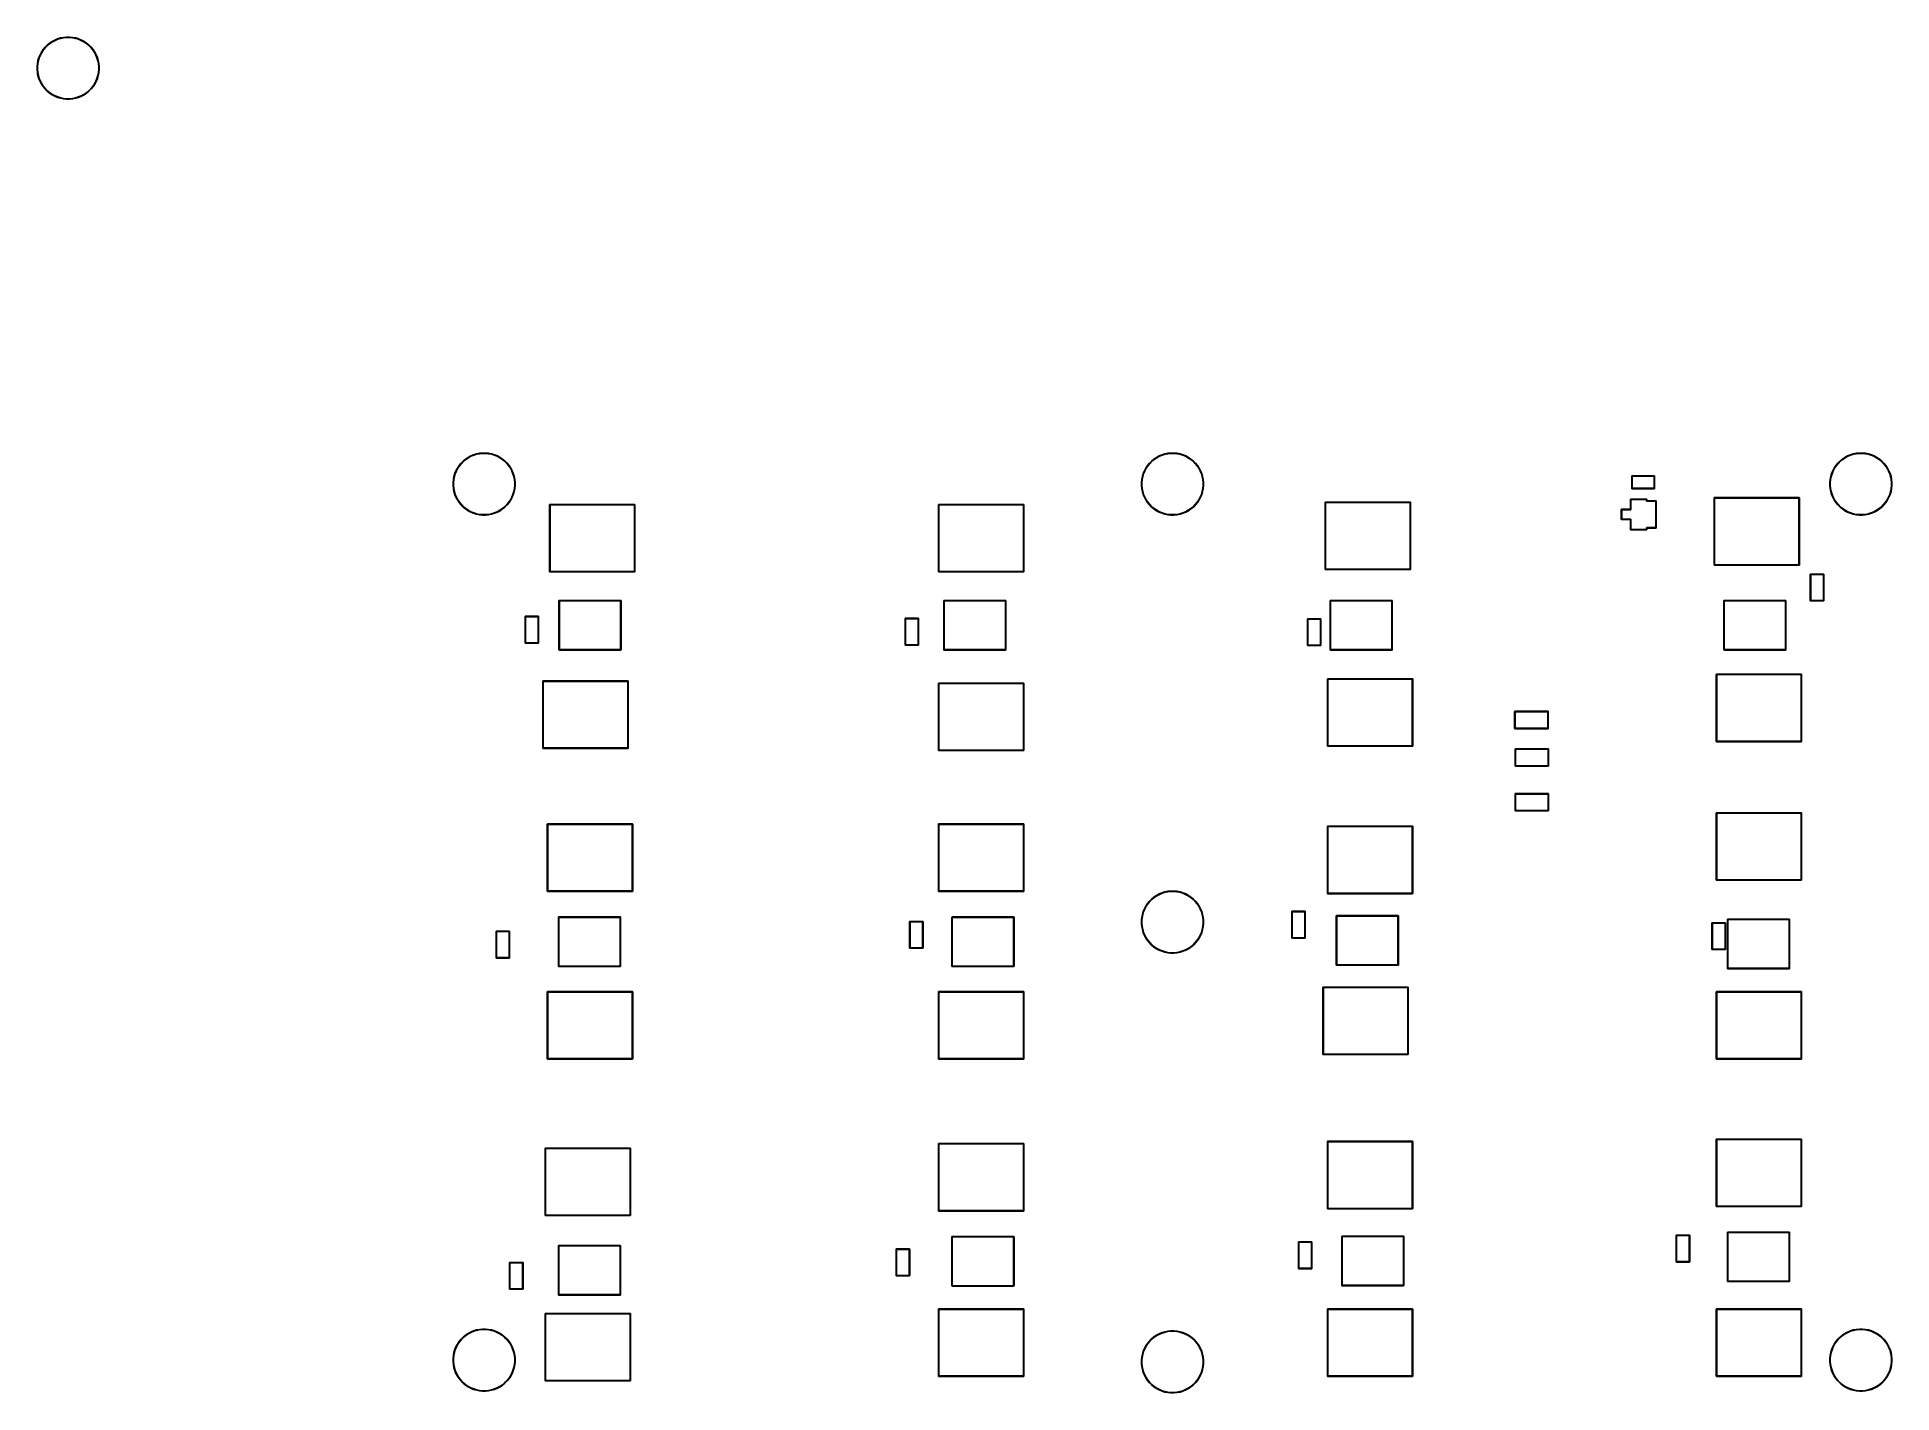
# Model space of a CAD drawing. Extents: x 0 to 207, y -152 to 0.
import ezdxf

# ---------------------------------------------------------------- set-up
doc = ezdxf.new("R2010")
doc.units = 0
doc.layers.add('BLACK', color=7, linetype='CONTINUOUS')

msp = doc.modelspace()

# ---------------------------------------------------------------- linework, layer by layer
at = {"layer": 'BLACK', "linetype": 'CONTINUOUS'}
for p, q in [((0.203134, -2.304308), (0.333637, -1.989246)), ((0.375102, -2.008858), (0.246322, -2.319761)), ((0.333637, -1.989246), (0.494393, -1.688493)), ((0.533736, -1.712074), (0.375102, -2.008858)), ((0.494393, -1.688493), (0.683854, -1.404945)), ((0.720696, -1.432269), (0.533736, -1.712074)), ((0.683854, -1.404945), (0.900195, -1.141333)), ((0.934182, -1.172136), (0.720696, -1.432269)), ((0.900195, -1.141333), (1.141333, -0.900195)), ((1.172136, -0.934182), (0.934182, -1.172136)), ((1.141333, -0.900195), (1.404945, -0.683854)), ((1.432269, -0.720696), (1.172136, -0.934182)), ((1.404945, -0.683854), (1.688493, -0.494393)), ((1.712074, -0.533736), (1.432269, -0.720696)), ((1.688493, -0.494393), (1.989246, -0.333637)), ((2.008858, -0.375102), (1.712074, -0.533736)), ((1.989246, -0.333637), (2.304308, -0.203134)), ((2.319761, -0.246322), (2.008858, -0.375102)), ((2.304308, -0.203134), (2.630644, -0.104141)), ((2.641789, -0.148636), (2.319761, -0.246322)), ((2.630644, -0.104141), (2.965112, -0.037612)), ((2.971842, -0.082984), (2.641789, -0.148636)), ((2.965112, -0.037612), (3.30449, -0.004186)), ((3.306741, -0.05), (2.971842, -0.082984)), ((3.30449, -0.004186), (3.64551, -0.004186)), ((3.643259, -0.05), (3.306741, -0.05)), ((3.978158, -0.082984), (3.643259, -0.05)), ((3.64551, -0.004186), (3.984888, -0.037612)), ((4.308211, -0.148636), (3.978158, -0.082984)), ((3.984888, -0.037612), (4.319356, -0.104141)), ((4.630239, -0.246322), (4.308211, -0.148636)), ((4.319356, -0.104141), (4.645692, -0.203134)), ((4.941142, -0.375102), (4.630239, -0.246322)), ((4.645692, -0.203134), (4.960754, -0.333637)), ((5.237926, -0.533736), (4.941142, -0.375102)), ((4.960754, -0.333637), (5.261507, -0.494393)), ((5.517731, -0.720696), (5.237926, -0.533736)), ((5.261507, -0.494393), (5.545055, -0.683854)), ((5.777864, -0.934182), (5.517731, -0.720696)), ((5.545055, -0.683854), (5.808667, -0.900195)), ((6.015818, -1.172136), (5.777864, -0.934182)), ((5.808667, -0.900195), (6.049805, -1.141333)), ((6.229304, -1.432269), (6.015818, -1.172136)), ((6.049805, -1.141333), (6.266146, -1.404945)), ((6.416264, -1.712074), (6.229304, -1.432269)), ((6.266146, -1.404945), (6.455607, -1.688493)), ((6.574898, -2.008858), (6.416264, -1.712074)), ((6.455607, -1.688493), (6.616363, -1.989246)), ((6.703678, -2.319761), (6.574898, -2.008858)), ((6.616363, -1.989246), (6.746866, -2.304308)), ((0.004186, -3.30449), (0.037612, -2.965112)), ((0.004186, -3.306741), (0.004186, -3.30449)), ((0.004186, -3.64551), (0.004186, -3.306741)), ((0.037612, -3.984888), (0.004186, -3.64551)), ((0.037612, -2.965112), (0.104141, -2.630644)), ((0.104141, -4.319356), (0.037612, -3.984888)), ((0.082984, -2.971842), (0.05, -3.306741)), ((0.05, -3.306741), (0.05, -3.643259)), ((0.05, -3.643259), (0.082984, -3.978158)), ((0.148636, -2.641789), (0.082984, -2.971842)), ((0.082984, -3.978158), (0.148636, -4.308211)), ((0.104141, -2.630644), (0.203134, -2.304308)), ((0.246322, -2.319761), (0.148636, -2.641789)), ((6.801364, -2.641789), (6.703678, -2.319761)), ((6.746866, -2.304308), (6.845859, -2.630644)), ((6.867016, -2.971842), (6.801364, -2.641789)), ((6.801364, -4.308211), (6.867016, -3.978158)), ((6.845859, -2.630644), (6.912388, -2.965112)), ((6.912388, -3.984888), (6.845859, -4.319356)), ((6.9, -3.306741), (6.867016, -2.971842)), ((6.867016, -3.978158), (6.9, -3.643259)), ((6.9, -3.643259), (6.9, -3.306741)), ((6.912388, -2.965112), (6.945814, -3.30449)), ((6.945814, -3.64551), (6.912388, -3.984888)), ((6.945814, -3.30449), (6.945814, -3.64551)), ((0.203134, -4.645692), (0.104141, -4.319356)), ((0.148636, -4.308211), (0.246322, -4.630239)), ((0.333637, -4.960754), (0.203134, -4.645692)), ((0.246322, -4.630239), (0.375102, -4.941142)), ((0.494393, -5.261507), (0.333637, -4.960754)), ((0.375102, -4.941142), (0.533736, -5.237926)), ((0.683854, -5.545055), (0.494393, -5.261507)), ((0.533736, -5.237926), (0.720696, -5.517731)), ((0.900195, -5.808667), (0.683854, -5.545055)), ((0.720696, -5.517731), (0.934182, -5.777864)), ((1.141333, -6.049805), (0.900195, -5.808667)), ((0.934182, -5.777864), (1.172136, -6.015818)), ((1.404945, -6.266146), (1.141333, -6.049805)), ((1.172136, -6.015818), (1.432269, -6.229304)), ((5.517731, -6.229304), (5.777864, -6.015818)), ((5.808667, -6.049805), (5.545055, -6.266146)), ((5.777864, -6.015818), (6.015818, -5.777864)), ((6.049805, -5.808667), (5.808667, -6.049805)), ((6.015818, -5.777864), (6.229304, -5.517731)), ((6.266146, -5.545055), (6.049805, -5.808667)), ((6.229304, -5.517731), (6.416264, -5.237926)), ((6.455607, -5.261507), (6.266146, -5.545055)), ((6.416264, -5.237926), (6.574898, -4.941142)), ((6.616363, -4.960754), (6.455607, -5.261507)), ((6.574898, -4.941142), (6.703678, -4.630239)), ((6.746866, -4.645692), (6.616363, -4.960754)), ((6.703678, -4.630239), (6.801364, -4.308211)), ((6.845859, -4.319356), (6.746866, -4.645692)), ((1.688493, -6.455607), (1.404945, -6.266146)), ((1.432269, -6.229304), (1.712074, -6.416264)), ((1.989246, -6.616363), (1.688493, -6.455607)), ((1.712074, -6.416264), (2.008858, -6.574898)), ((2.304308, -6.746866), (1.989246, -6.616363)), ((2.008858, -6.574898), (2.319761, -6.703678)), ((2.630644, -6.845859), (2.304308, -6.746866)), ((2.319761, -6.703678), (2.641789, -6.801364)), ((2.965112, -6.912388), (2.630644, -6.845859)), ((2.641789, -6.801364), (2.971842, -6.867016)), ((3.30449, -6.945814), (2.965112, -6.912388)), ((2.971842, -6.867016), (3.306741, -6.9)), ((3.64551, -6.945814), (3.30449, -6.945814)), ((3.306741, -6.9), (3.643259, -6.9)), ((3.643259, -6.9), (3.978158, -6.867016)), ((3.984888, -6.912388), (3.64551, -6.945814)), ((3.978158, -6.867016), (4.308211, -6.801364)), ((4.319356, -6.845859), (3.984888, -6.912388)), ((4.308211, -6.801364), (4.630239, -6.703678)), ((4.645692, -6.746866), (4.319356, -6.845859)), ((4.630239, -6.703678), (4.941142, -6.574898)), ((4.960754, -6.616363), (4.645692, -6.746866)), ((4.941142, -6.574898), (5.237926, -6.416264)), ((5.261507, -6.455607), (4.960754, -6.616363)), ((5.237926, -6.416264), (5.517731, -6.229304)), ((5.545055, -6.266146), (5.261507, -6.455607)), ((47.208854, -47.929945), (47.425195, -47.666333)), ((47.459182, -47.697136), (47.245696, -47.957269)), ((47.425195, -47.666333), (47.666333, -47.425195)), ((47.697136, -47.459182), (47.459182, -47.697136)), ((47.666333, -47.425195), (47.929945, -47.208854)), ((47.957269, -47.245696), (47.697136, -47.459182)), ((47.929945, -47.208854), (48.213493, -47.019393)), ((48.237074, -47.058736), (47.957269, -47.245696)), ((48.213493, -47.019393), (48.514246, -46.858637)), ((48.533858, -46.900102), (48.237074, -47.058736)), ((48.514246, -46.858637), (48.829308, -46.728134)), ((48.844761, -46.771322), (48.533858, -46.900102)), ((48.829308, -46.728134), (49.155644, -46.629141)), ((49.166789, -46.673636), (48.844761, -46.771322)), ((49.155644, -46.629141), (49.490112, -46.562612)), ((49.496842, -46.607984), (49.166789, -46.673636)), ((49.490112, -46.562612), (49.82949, -46.529186)), ((49.831741, -46.575), (49.496842, -46.607984)), ((49.82949, -46.529186), (50.17051, -46.529186)), ((50.168259, -46.575), (49.831741, -46.575)), ((50.503158, -46.607984), (50.168259, -46.575)), ((50.17051, -46.529186), (50.509888, -46.562612)), ((50.833211, -46.673636), (50.503158, -46.607984)), ((50.509888, -46.562612), (50.844356, -46.629141)), ((51.155239, -46.771322), (50.833211, -46.673636)), ((50.844356, -46.629141), (51.170692, -46.728134)), ((51.466142, -46.900102), (51.155239, -46.771322)), ((51.170692, -46.728134), (51.485754, -46.858637)), ((51.762926, -47.058736), (51.466142, -46.900102)), ((51.485754, -46.858637), (51.786507, -47.019393)), ((52.042731, -47.245696), (51.762926, -47.058736)), ((51.786507, -47.019393), (52.070055, -47.208854)), ((52.302864, -47.459182), (52.042731, -47.245696)), ((52.070055, -47.208854), (52.333667, -47.425195)), ((52.540818, -47.697136), (52.302864, -47.459182)), ((52.333667, -47.425195), (52.574805, -47.666333)), ((52.754304, -47.957269), (52.540818, -47.697136)), ((52.574805, -47.666333), (52.791146, -47.929945)), ((124.208854, -47.929945), (124.425195, -47.666333)), ((124.459182, -47.697136), (124.245696, -47.957269)), ((124.425195, -47.666333), (124.666333, -47.425195)), ((124.697136, -47.459182), (124.459182, -47.697136)), ((124.666333, -47.425195), (124.929945, -47.208854)), ((124.957269, -47.245696), (124.697136, -47.459182)), ((124.929945, -47.208854), (125.213493, -47.019393)), ((125.237074, -47.058736), (124.957269, -47.245696)), ((125.213493, -47.019393), (125.514246, -46.858637)), ((125.533858, -46.900102), (125.237074, -47.058736)), ((125.514246, -46.858637), (125.829308, -46.728134)), ((125.844761, -46.771322), (125.533858, -46.900102)), ((125.829308, -46.728134), (126.155644, -46.629141)), ((126.166789, -46.673636), (125.844761, -46.771322)), ((126.155644, -46.629141), (126.490112, -46.562612)), ((126.496842, -46.607984), (126.166789, -46.673636)), ((126.490112, -46.562612), (126.82949, -46.529186)), ((126.831741, -46.575), (126.496842, -46.607984)), ((126.82949, -46.529186), (127.17051, -46.529186)), ((127.168259, -46.575), (126.831741, -46.575)), ((127.503158, -46.607984), (127.168259, -46.575)), ((127.17051, -46.529186), (127.509888, -46.562612)), ((127.833211, -46.673636), (127.503158, -46.607984)), ((127.509888, -46.562612), (127.844356, -46.629141)), ((128.155239, -46.771322), (127.833211, -46.673636)), ((127.844356, -46.629141), (128.170692, -46.728134)), ((128.466142, -46.900102), (128.155239, -46.771322)), ((128.170692, -46.728134), (128.485754, -46.858637)), ((128.762926, -47.058736), (128.466142, -46.900102)), ((128.485754, -46.858637), (128.786507, -47.019393)), ((129.042731, -47.245696), (128.762926, -47.058736)), ((128.786507, -47.019393), (129.070055, -47.208854)), ((129.302864, -47.459182), (129.042731, -47.245696)), ((129.070055, -47.208854), (129.333667, -47.425195)), ((129.540818, -47.697136), (129.302864, -47.459182)), ((129.333667, -47.425195), (129.574805, -47.666333)), ((129.754304, -47.957269), (129.540818, -47.697136)), ((129.574805, -47.666333), (129.791146, -47.929945)), ((201.208854, -47.929945), (201.425195, -47.666333)), ((201.459182, -47.697136), (201.245696, -47.957269)), ((201.425195, -47.666333), (201.666333, -47.425195)), ((201.697136, -47.459182), (201.459182, -47.697136)), ((201.666333, -47.425195), (201.929945, -47.208854)), ((201.957269, -47.245696), (201.697136, -47.459182)), ((201.929945, -47.208854), (202.213493, -47.019393)), ((202.237074, -47.058736), (201.957269, -47.245696)), ((202.213493, -47.019393), (202.514246, -46.858637)), ((202.533858, -46.900102), (202.237074, -47.058736)), ((202.514246, -46.858637), (202.829308, -46.728134)), ((202.844761, -46.771322), (202.533858, -46.900102)), ((202.829308, -46.728134), (203.155644, -46.629141)), ((203.166789, -46.673636), (202.844761, -46.771322)), ((203.155644, -46.629141), (203.490112, -46.562612)), ((203.496842, -46.607984), (203.166789, -46.673636)), ((203.490112, -46.562612), (203.82949, -46.529186)), ((203.831741, -46.575), (203.496842, -46.607984)), ((203.82949, -46.529186), (204.17051, -46.529186)), ((204.168259, -46.575), (203.831741, -46.575)), ((204.503158, -46.607984), (204.168259, -46.575)), ((204.17051, -46.529186), (204.509888, -46.562612)), ((204.833211, -46.673636), (204.503158, -46.607984)), ((204.509888, -46.562612), (204.844356, -46.629141)), ((205.155239, -46.771322), (204.833211, -46.673636)), ((204.844356, -46.629141), (205.170692, -46.728134)), ((205.466142, -46.900102), (205.155239, -46.771322)), ((205.170692, -46.728134), (205.485754, -46.858637)), ((205.762926, -47.058736), (205.466142, -46.900102)), ((205.485754, -46.858637), (205.786507, -47.019393)), ((206.042731, -47.245696), (205.762926, -47.058736)), ((205.786507, -47.019393), (206.070055, -47.208854)), ((206.302864, -47.459182), (206.042731, -47.245696)), ((206.070055, -47.208854), (206.333667, -47.425195)), ((206.540818, -47.697136), (206.302864, -47.459182)), ((206.333667, -47.425195), (206.574805, -47.666333)), ((206.754304, -47.957269), (206.540818, -47.697136)), ((206.574805, -47.666333), (206.791146, -47.929945)), ((46.529186, -49.82949), (46.562612, -49.490112)), ((46.562612, -49.490112), (46.629141, -49.155644)), ((46.607984, -49.496842), (46.575, -49.831741)), ((46.673636, -49.166789), (46.607984, -49.496842)), ((46.629141, -49.155644), (46.728134, -48.829308)), ((46.771322, -48.844761), (46.673636, -49.166789)), ((46.728134, -48.829308), (46.858637, -48.514246)), ((46.900102, -48.533858), (46.771322, -48.844761)), ((46.858637, -48.514246), (47.019393, -48.213493)), ((47.058736, -48.237074), (46.900102, -48.533858)), ((47.019393, -48.213493), (47.208854, -47.929945)), ((47.245696, -47.957269), (47.058736, -48.237074)), ((52.941264, -48.237074), (52.754304, -47.957269)), ((52.791146, -47.929945), (52.980607, -48.213493)), ((53.099898, -48.533858), (52.941264, -48.237074)), ((52.980607, -48.213493), (53.141363, -48.514246)), ((53.228678, -48.844761), (53.099898, -48.533858)), ((53.141363, -48.514246), (53.271866, -48.829308)), ((53.326364, -49.166789), (53.228678, -48.844761)), ((53.271866, -48.829308), (53.370859, -49.155644)), ((53.392016, -49.496842), (53.326364, -49.166789)), ((53.370859, -49.155644), (53.437388, -49.490112)), ((53.425, -49.831741), (53.392016, -49.496842)), ((53.437388, -49.490112), (53.470814, -49.82949)), ((123.529186, -49.82949), (123.562612, -49.490112)), ((123.562612, -49.490112), (123.629141, -49.155644)), ((123.607984, -49.496842), (123.575, -49.831741)), ((123.673636, -49.166789), (123.607984, -49.496842)), ((123.629141, -49.155644), (123.728134, -48.829308)), ((123.771322, -48.844761), (123.673636, -49.166789)), ((123.728134, -48.829308), (123.858637, -48.514246)), ((123.900102, -48.533858), (123.771322, -48.844761)), ((123.858637, -48.514246), (124.019393, -48.213493)), ((124.058736, -48.237074), (123.900102, -48.533858)), ((124.019393, -48.213493), (124.208854, -47.929945)), ((124.245696, -47.957269), (124.058736, -48.237074)), ((129.941264, -48.237074), (129.754304, -47.957269)), ((129.791146, -47.929945), (129.980607, -48.213493)), ((130.099898, -48.533858), (129.941264, -48.237074)), ((129.980607, -48.213493), (130.141363, -48.514246)), ((130.228678, -48.844761), (130.099898, -48.533858)), ((130.141363, -48.514246), (130.271866, -48.829308)), ((130.326364, -49.166789), (130.228678, -48.844761)), ((130.271866, -48.829308), (130.370859, -49.155644)), ((130.392016, -49.496842), (130.326364, -49.166789)), ((130.370859, -49.155644), (130.437388, -49.490112)), ((130.425, -49.831741), (130.392016, -49.496842)), ((130.437388, -49.490112), (130.470814, -49.82949)), ((178.375, -49.1), (178.376903, -49.090433)), ((178.375, -50.5), (178.375, -49.1)), ((178.376903, -49.090433), (178.390433, -49.076903)), ((178.390433, -49.076903), (178.4, -49.075)), ((178.4, -49.075), (180.9, -49.075)), ((178.425, -49.125), (178.425, -50.475)), ((180.875, -49.125), (178.425, -49.125)), ((180.875, -50.475), (180.875, -49.125)), ((180.9, -49.075), (180.909567, -49.076903)), ((180.909567, -49.076903), (180.923097, -49.090433)), ((180.923097, -49.090433), (180.925, -49.1)), ((180.925, -49.1), (180.925, -50.5)), ((200.529186, -49.82949), (200.562612, -49.490112)), ((200.562612, -49.490112), (200.629141, -49.155644)), ((200.607984, -49.496842), (200.575, -49.831741)), ((200.673636, -49.166789), (200.607984, -49.496842)), ((200.629141, -49.155644), (200.728134, -48.829308)), ((200.771322, -48.844761), (200.673636, -49.166789)), ((200.728134, -48.829308), (200.858637, -48.514246)), ((200.900102, -48.533858), (200.771322, -48.844761)), ((200.858637, -48.514246), (201.019393, -48.213493)), ((201.058736, -48.237074), (200.900102, -48.533858)), ((201.019393, -48.213493), (201.208854, -47.929945)), ((201.245696, -47.957269), (201.058736, -48.237074)), ((206.941264, -48.237074), (206.754304, -47.957269)), ((206.791146, -47.929945), (206.980607, -48.213493)), ((207.099898, -48.533858), (206.941264, -48.237074)), ((206.980607, -48.213493), (207.141363, -48.514246)), ((207.228678, -48.844761), (207.099898, -48.533858)), ((207.141363, -48.514246), (207.271866, -48.829308)), ((207.326364, -49.166789), (207.228678, -48.844761)), ((207.271866, -48.829308), (207.370859, -49.155644)), ((207.392016, -49.496842), (207.326364, -49.166789)), ((207.370859, -49.155644), (207.437388, -49.490112)), ((207.425, -49.831741), (207.392016, -49.496842)), ((207.437388, -49.490112), (207.470814, -49.82949)), ((46.529186, -49.831741), (46.529186, -49.82949)), ((46.529186, -50.17051), (46.529186, -49.831741)), ((46.562612, -50.509888), (46.529186, -50.17051)), ((46.629141, -50.844356), (46.562612, -50.509888)), ((46.575, -49.831741), (46.575, -50.168259)), ((46.575, -50.168259), (46.607984, -50.503158)), ((46.607984, -50.503158), (46.673636, -50.833211)), ((46.728134, -51.170692), (46.629141, -50.844356)), ((46.673636, -50.833211), (46.771322, -51.155239)), ((46.858637, -51.485754), (46.728134, -51.170692)), ((46.771322, -51.155239), (46.900102, -51.466142)), ((47.019393, -51.786507), (46.858637, -51.485754)), ((46.900102, -51.466142), (47.058736, -51.762926)), ((47.208854, -52.070055), (47.019393, -51.786507)), ((47.058736, -51.762926), (47.245696, -52.042731)), ((52.754304, -52.042731), (52.941264, -51.762926)), ((52.980607, -51.786507), (52.791146, -52.070055)), ((52.941264, -51.762926), (53.099898, -51.466142)), ((53.141363, -51.485754), (52.980607, -51.786507)), ((53.099898, -51.466142), (53.228678, -51.155239)), ((53.271866, -51.170692), (53.141363, -51.485754)), ((53.228678, -51.155239), (53.326364, -50.833211)), ((53.370859, -50.844356), (53.271866, -51.170692)), ((53.326364, -50.833211), (53.392016, -50.503158)), ((53.437388, -50.509888), (53.370859, -50.844356)), ((53.392016, -50.503158), (53.425, -50.168259)), ((53.425, -50.168259), (53.425, -49.831741)), ((53.470814, -50.17051), (53.437388, -50.509888)), ((53.470814, -49.82949), (53.470814, -50.17051)), ((123.529186, -49.831741), (123.529186, -49.82949)), ((123.529186, -50.17051), (123.529186, -49.831741)), ((123.562612, -50.509888), (123.529186, -50.17051)), ((123.629141, -50.844356), (123.562612, -50.509888)), ((123.575, -49.831741), (123.575, -50.168259)), ((123.575, -50.168259), (123.607984, -50.503158)), ((123.607984, -50.503158), (123.673636, -50.833211)), ((123.728134, -51.170692), (123.629141, -50.844356)), ((123.673636, -50.833211), (123.771322, -51.155239)), ((123.858637, -51.485754), (123.728134, -51.170692)), ((123.771322, -51.155239), (123.900102, -51.466142)), ((124.019393, -51.786507), (123.858637, -51.485754)), ((123.900102, -51.466142), (124.058736, -51.762926)), ((124.208854, -52.070055), (124.019393, -51.786507)), ((124.058736, -51.762926), (124.245696, -52.042731)), ((129.754304, -52.042731), (129.941264, -51.762926)), ((129.980607, -51.786507), (129.791146, -52.070055)), ((129.941264, -51.762926), (130.099898, -51.466142)), ((130.141363, -51.485754), (129.980607, -51.786507)), ((130.099898, -51.466142), (130.228678, -51.155239)), ((130.271866, -51.170692), (130.141363, -51.485754)), ((130.228678, -51.155239), (130.326364, -50.833211)), ((130.370859, -50.844356), (130.271866, -51.170692)), ((130.326364, -50.833211), (130.392016, -50.503158)), ((130.437388, -50.509888), (130.370859, -50.844356)), ((130.392016, -50.503158), (130.425, -50.168259)), ((130.425, -50.168259), (130.425, -49.831741)), ((130.470814, -50.17051), (130.437388, -50.509888)), ((130.470814, -49.82949), (130.470814, -50.17051)), ((178.225, -51.7), (178.226903, -51.690433)), ((178.225, -52.825), (178.225, -51.7)), ((178.226903, -51.690433), (178.240433, -51.676903)), ((178.240433, -51.676903), (178.25, -51.675)), ((178.25, -51.675), (180.05, -51.675)), ((178.275, -51.725), (178.275, -52.85)), ((180.025, -51.725), (178.275, -51.725)), ((178.376903, -50.509567), (178.375, -50.5)), ((178.390433, -50.523097), (178.376903, -50.509567)), ((178.4, -50.525), (178.390433, -50.523097)), ((180.9, -50.525), (178.4, -50.525)), ((178.425, -50.475), (180.875, -50.475)), ((180.025, -51.9), (180.025, -51.725)), ((180.05, -51.675), (180.059567, -51.676903)), ((180.059567, -51.676903), (180.073097, -51.690433)), ((180.073097, -51.690433), (180.075, -51.7)), ((180.075, -51.7), (180.075, -51.875)), ((180.909567, -50.523097), (180.9, -50.525)), ((180.923097, -50.509567), (180.909567, -50.523097)), ((180.925, -50.5), (180.923097, -50.509567)), ((187.575, -51.55), (187.576903, -51.540433)), ((187.575, -51.8), (187.575, -51.55)), ((187.575, -58.8), (187.575, -51.8)), ((187.576903, -51.540433), (187.590433, -51.526903)), ((187.590433, -51.526903), (187.6, -51.525)), ((187.6, -51.525), (187.85, -51.525)), ((187.625, -51.575), (187.625, -51.8)), ((187.85, -51.575), (187.625, -51.575)), ((187.625, -51.8), (187.625, -58.8)), ((187.85, -51.525), (196.85, -51.525)), ((196.85, -51.575), (187.85, -51.575)), ((196.85, -51.525), (197.1, -51.525)), ((197.075, -51.575), (196.85, -51.575)), ((197.075, -51.8), (197.075, -51.575)), ((197.075, -58.8), (197.075, -51.8)), ((197.1, -51.525), (197.109567, -51.526903)), ((197.109567, -51.526903), (197.123097, -51.540433)), ((197.123097, -51.540433), (197.125, -51.55)), ((197.125, -51.55), (197.125, -51.8)), ((197.125, -51.8), (197.125, -58.8)), ((200.529186, -49.831741), (200.529186, -49.82949)), ((200.529186, -50.17051), (200.529186, -49.831741)), ((200.562612, -50.509888), (200.529186, -50.17051)), ((200.629141, -50.844356), (200.562612, -50.509888)), ((200.575, -49.831741), (200.575, -50.168259)), ((200.575, -50.168259), (200.607984, -50.503158)), ((200.607984, -50.503158), (200.673636, -50.833211)), ((200.728134, -51.170692), (200.629141, -50.844356)), ((200.673636, -50.833211), (200.771322, -51.155239)), ((200.858637, -51.485754), (200.728134, -51.170692)), ((200.771322, -51.155239), (200.900102, -51.466142)), ((201.019393, -51.786507), (200.858637, -51.485754)), ((200.900102, -51.466142), (201.058736, -51.762926)), ((201.208854, -52.070055), (201.019393, -51.786507)), ((201.058736, -51.762926), (201.245696, -52.042731)), ((206.754304, -52.042731), (206.941264, -51.762926)), ((206.980607, -51.786507), (206.791146, -52.070055)), ((206.941264, -51.762926), (207.099898, -51.466142)), ((207.141363, -51.485754), (206.980607, -51.786507)), ((207.099898, -51.466142), (207.228678, -51.155239)), ((207.271866, -51.170692), (207.141363, -51.485754)), ((207.228678, -51.155239), (207.326364, -50.833211)), ((207.370859, -50.844356), (207.271866, -51.170692)), ((207.326364, -50.833211), (207.392016, -50.503158)), ((207.437388, -50.509888), (207.370859, -50.844356)), ((207.392016, -50.503158), (207.425, -50.168259)), ((207.425, -50.168259), (207.425, -49.831741)), ((207.470814, -50.17051), (207.437388, -50.509888)), ((207.470814, -49.82949), (207.470814, -50.17051)), ((47.425195, -52.333667), (47.208854, -52.070055)), ((47.245696, -52.042731), (47.459182, -52.302864)), ((47.666333, -52.574805), (47.425195, -52.333667)), ((47.459182, -52.302864), (47.697136, -52.540818)), ((47.929945, -52.791146), (47.666333, -52.574805)), ((47.697136, -52.540818), (47.957269, -52.754304)), ((48.213493, -52.980607), (47.929945, -52.791146)), ((47.957269, -52.754304), (48.237074, -52.941264)), ((48.514246, -53.141363), (48.213493, -52.980607)), ((48.237074, -52.941264), (48.533858, -53.099898)), ((48.829308, -53.271866), (48.514246, -53.141363)), ((48.533858, -53.099898), (48.844761, -53.228678)), ((49.155644, -53.370859), (48.829308, -53.271866)), ((48.844761, -53.228678), (49.166789, -53.326364)), ((49.490112, -53.437388), (49.155644, -53.370859)), ((49.166789, -53.326364), (49.496842, -53.392016)), ((49.82949, -53.470814), (49.490112, -53.437388)), ((49.496842, -53.392016), (49.831741, -53.425)), ((50.17051, -53.470814), (49.82949, -53.470814)), ((49.831741, -53.425), (50.168259, -53.425)), ((50.168259, -53.425), (50.503158, -53.392016)), ((50.509888, -53.437388), (50.17051, -53.470814)), ((50.503158, -53.392016), (50.833211, -53.326364)), ((50.844356, -53.370859), (50.509888, -53.437388)), ((50.833211, -53.326364), (51.155239, -53.228678)), ((51.170692, -53.271866), (50.844356, -53.370859)), ((51.155239, -53.228678), (51.466142, -53.099898)), ((51.485754, -53.141363), (51.170692, -53.271866)), ((51.466142, -53.099898), (51.762926, -52.941264)), ((51.786507, -52.980607), (51.485754, -53.141363)), ((51.762926, -52.941264), (52.042731, -52.754304)), ((52.070055, -52.791146), (51.786507, -52.980607)), ((52.042731, -52.754304), (52.302864, -52.540818)), ((52.333667, -52.574805), (52.070055, -52.791146)), ((52.302864, -52.540818), (52.540818, -52.302864)), ((52.574805, -52.333667), (52.333667, -52.574805)), ((52.540818, -52.302864), (52.754304, -52.042731)), ((52.791146, -52.070055), (52.574805, -52.333667)), ((57.325, -52.3), (57.326903, -52.290433)), ((57.325, -52.55), (57.325, -52.3)), ((57.325, -59.55), (57.325, -52.55)), ((57.326903, -52.290433), (57.340433, -52.276903)), ((57.340433, -52.276903), (57.35, -52.275)), ((57.35, -52.275), (57.6, -52.275)), ((57.375, -52.325), (57.375, -52.55)), ((57.6, -52.325), (57.375, -52.325)), ((57.375, -52.55), (57.375, -59.55)), ((57.6, -52.275), (66.6, -52.275)), ((66.6, -52.325), (57.6, -52.325)), ((66.6, -52.275), (66.85, -52.275)), ((66.825, -52.325), (66.6, -52.325)), ((66.825, -52.55), (66.825, -52.325)), ((66.825, -59.55), (66.825, -52.55)), ((66.85, -52.275), (66.859567, -52.276903)), ((66.859567, -52.276903), (66.873097, -52.290433)), ((66.873097, -52.290433), (66.875, -52.3)), ((66.875, -52.3), (66.875, -52.55)), ((66.875, -52.55), (66.875, -59.55)), ((100.825, -52.3), (100.826903, -52.290433)), ((100.825, -52.55), (100.825, -52.3)), ((100.825, -59.55), (100.825, -52.55)), ((100.826903, -52.290433), (100.840433, -52.276903)), ((100.840433, -52.276903), (100.85, -52.275)), ((100.85, -52.275), (101.1, -52.275)), ((100.875, -52.325), (100.875, -52.55)), ((101.1, -52.325), (100.875, -52.325)), ((100.875, -52.55), (100.875, -59.55)), ((101.1, -52.275), (110.1, -52.275)), ((110.1, -52.325), (101.1, -52.325)), ((110.1, -52.275), (110.35, -52.275)), ((110.325, -52.325), (110.1, -52.325)), ((110.325, -52.55), (110.325, -52.325)), ((110.325, -59.55), (110.325, -52.55)), ((110.35, -52.275), (110.359567, -52.276903)), ((110.359567, -52.276903), (110.373097, -52.290433)), ((110.373097, -52.290433), (110.375, -52.3)), ((110.375, -52.3), (110.375, -52.55)), ((110.375, -52.55), (110.375, -59.55)), ((124.425195, -52.333667), (124.208854, -52.070055)), ((124.245696, -52.042731), (124.459182, -52.302864)), ((124.666333, -52.574805), (124.425195, -52.333667)), ((124.459182, -52.302864), (124.697136, -52.540818)), ((124.929945, -52.791146), (124.666333, -52.574805)), ((124.697136, -52.540818), (124.957269, -52.754304)), ((125.213493, -52.980607), (124.929945, -52.791146)), ((124.957269, -52.754304), (125.237074, -52.941264)), ((125.514246, -53.141363), (125.213493, -52.980607)), ((125.237074, -52.941264), (125.533858, -53.099898)), ((125.829308, -53.271866), (125.514246, -53.141363)), ((125.533858, -53.099898), (125.844761, -53.228678)), ((126.155644, -53.370859), (125.829308, -53.271866)), ((125.844761, -53.228678), (126.166789, -53.326364)), ((126.490112, -53.437388), (126.155644, -53.370859)), ((126.166789, -53.326364), (126.496842, -53.392016)), ((126.82949, -53.470814), (126.490112, -53.437388)), ((126.496842, -53.392016), (126.831741, -53.425)), ((127.17051, -53.470814), (126.82949, -53.470814)), ((126.831741, -53.425), (127.168259, -53.425)), ((127.168259, -53.425), (127.503158, -53.392016)), ((127.509888, -53.437388), (127.17051, -53.470814)), ((127.503158, -53.392016), (127.833211, -53.326364)), ((127.844356, -53.370859), (127.509888, -53.437388)), ((127.833211, -53.326364), (128.155239, -53.228678)), ((128.170692, -53.271866), (127.844356, -53.370859)), ((128.155239, -53.228678), (128.466142, -53.099898)), ((128.485754, -53.141363), (128.170692, -53.271866)), ((128.466142, -53.099898), (128.762926, -52.941264)), ((128.786507, -52.980607), (128.485754, -53.141363)), ((128.762926, -52.941264), (129.042731, -52.754304)), ((129.070055, -52.791146), (128.786507, -52.980607)), ((129.042731, -52.754304), (129.302864, -52.540818)), ((129.333667, -52.574805), (129.070055, -52.791146)), ((129.302864, -52.540818), (129.540818, -52.302864)), ((129.574805, -52.333667), (129.333667, -52.574805)), ((129.540818, -52.302864), (129.754304, -52.042731)), ((129.791146, -52.070055), (129.574805, -52.333667)), ((144.075, -52.05), (144.076903, -52.040433)), ((144.075, -52.3), (144.075, -52.05)), ((144.075, -59.3), (144.075, -52.3)), ((144.076903, -52.040433), (144.090433, -52.026903)), ((144.090433, -52.026903), (144.1, -52.025)), ((144.1, -52.025), (144.35, -52.025)), ((144.125, -52.075), (144.125, -52.3)), ((144.35, -52.075), (144.125, -52.075)), ((144.125, -52.3), (144.125, -59.3)), ((144.35, -52.025), (153.35, -52.025)), ((153.35, -52.075), (144.35, -52.075)), ((153.35, -52.025), (153.6, -52.025)), ((153.575, -52.075), (153.35, -52.075)), ((153.575, -52.3), (153.575, -52.075)), ((153.575, -59.3), (153.575, -52.3)), ((153.6, -52.025), (153.609567, -52.026903)), ((153.609567, -52.026903), (153.623097, -52.040433)), ((153.623097, -52.040433), (153.625, -52.05)), ((153.625, -52.05), (153.625, -52.3)), ((153.625, -52.3), (153.625, -59.3)), ((177.195, -52.85), (177.196903, -52.840433)), ((177.195, -53.95), (177.195, -52.85)), ((177.196903, -52.840433), (177.210433, -52.826903)), ((177.210433, -52.826903), (177.22, -52.825)), ((177.22, -52.825), (178.225, -52.825)), ((178.25, -52.875), (177.245, -52.875)), ((177.245, -52.875), (177.245, -53.925)), ((177.245, -53.925), (178.25, -53.925)), ((178.259567, -52.873097), (178.25, -52.875)), ((178.25, -53.925), (178.259567, -53.926903)), ((178.273097, -52.859567), (178.259567, -52.873097)), ((178.259567, -53.926903), (178.273097, -53.940433)), ((178.275, -52.85), (178.273097, -52.859567)), ((178.273097, -53.940433), (178.275, -53.95)), ((180.026903, -51.909567), (180.025, -51.9)), ((180.040433, -51.923097), (180.026903, -51.909567)), ((180.05, -51.925), (180.040433, -51.923097)), ((181.055, -51.925), (180.05, -51.925)), ((180.075, -51.875), (181.08, -51.875)), ((181.055, -54.875), (181.055, -51.925)), ((181.08, -51.875), (181.089567, -51.876903)), ((181.089567, -51.876903), (181.103097, -51.890433)), ((181.103097, -51.890433), (181.105, -51.9)), ((181.105, -51.9), (181.105, -54.9)), ((201.425195, -52.333667), (201.208854, -52.070055)), ((201.245696, -52.042731), (201.459182, -52.302864)), ((201.666333, -52.574805), (201.425195, -52.333667)), ((201.459182, -52.302864), (201.697136, -52.540818)), ((201.929945, -52.791146), (201.666333, -52.574805)), ((201.697136, -52.540818), (201.957269, -52.754304)), ((202.213493, -52.980607), (201.929945, -52.791146)), ((201.957269, -52.754304), (202.237074, -52.941264)), ((202.514246, -53.141363), (202.213493, -52.980607)), ((202.237074, -52.941264), (202.533858, -53.099898)), ((202.829308, -53.271866), (202.514246, -53.141363)), ((202.533858, -53.099898), (202.844761, -53.228678)), ((203.155644, -53.370859), (202.829308, -53.271866)), ((202.844761, -53.228678), (203.166789, -53.326364)), ((203.490112, -53.437388), (203.155644, -53.370859)), ((203.166789, -53.326364), (203.496842, -53.392016)), ((203.82949, -53.470814), (203.490112, -53.437388)), ((203.496842, -53.392016), (203.831741, -53.425)), ((204.17051, -53.470814), (203.82949, -53.470814)), ((203.831741, -53.425), (204.168259, -53.425)), ((204.168259, -53.425), (204.503158, -53.392016)), ((204.509888, -53.437388), (204.17051, -53.470814)), ((204.503158, -53.392016), (204.833211, -53.326364)), ((204.844356, -53.370859), (204.509888, -53.437388)), ((204.833211, -53.326364), (205.155239, -53.228678)), ((205.170692, -53.271866), (204.844356, -53.370859)), ((205.155239, -53.228678), (205.466142, -53.099898)), ((205.485754, -53.141363), (205.170692, -53.271866)), ((205.466142, -53.099898), (205.762926, -52.941264)), ((205.786507, -52.980607), (205.485754, -53.141363)), ((205.762926, -52.941264), (206.042731, -52.754304)), ((206.070055, -52.791146), (205.786507, -52.980607)), ((206.042731, -52.754304), (206.302864, -52.540818)), ((206.333667, -52.574805), (206.070055, -52.791146)), ((206.302864, -52.540818), (206.540818, -52.302864)), ((206.574805, -52.333667), (206.333667, -52.574805)), ((206.540818, -52.302864), (206.754304, -52.042731)), ((206.791146, -52.070055), (206.574805, -52.333667)), ((177.196903, -53.959567), (177.195, -53.95)), ((177.210433, -53.973097), (177.196903, -53.959567)), ((177.22, -53.975), (177.210433, -53.973097)), ((178.225, -53.975), (177.22, -53.975)), ((178.225, -55.1), (178.225, -53.975)), ((178.226903, -55.109567), (178.225, -55.1)), ((178.240433, -55.123097), (178.226903, -55.109567)), ((178.25, -55.125), (178.240433, -55.123097)), ((180.05, -55.125), (178.25, -55.125)), ((178.275, -53.95), (178.275, -55.075)), ((178.275, -55.075), (180.025, -55.075)), ((180.025, -54.9), (180.026903, -54.890433)), ((180.025, -55.075), (180.025, -54.9)), ((180.026903, -54.890433), (180.040433, -54.876903)), ((180.040433, -54.876903), (180.05, -54.875)), ((180.05, -54.875), (181.055, -54.875)), ((180.059567, -55.123097), (180.05, -55.125)), ((180.073097, -55.109567), (180.059567, -55.123097)), ((180.075, -55.1), (180.073097, -55.109567)), ((181.08, -54.925), (180.075, -54.925)), ((180.075, -54.925), (180.075, -55.1)), ((181.089567, -54.923097), (181.08, -54.925)), ((181.103097, -54.909567), (181.089567, -54.923097)), ((181.105, -54.9), (181.103097, -54.909567)), ((57.325, -59.8), (57.325, -59.55)), ((57.326903, -59.809567), (57.325, -59.8)), ((57.340433, -59.823097), (57.326903, -59.809567)), ((57.35, -59.825), (57.340433, -59.823097)), ((57.6, -59.825), (57.35, -59.825)), ((57.375, -59.55), (57.375, -59.775)), ((57.375, -59.775), (57.6, -59.775)), ((57.6, -59.775), (66.6, -59.775)), ((66.6, -59.825), (57.6, -59.825)), ((66.6, -59.775), (66.825, -59.775)), ((66.85, -59.825), (66.6, -59.825)), ((66.825, -59.775), (66.825, -59.55)), ((66.859567, -59.823097), (66.85, -59.825)), ((66.873097, -59.809567), (66.859567, -59.823097)), ((66.875, -59.8), (66.873097, -59.809567)), ((66.875, -59.55), (66.875, -59.8)), ((100.825, -59.8), (100.825, -59.55)), ((100.826903, -59.809567), (100.825, -59.8)), ((100.840433, -59.823097), (100.826903, -59.809567)), ((100.85, -59.825), (100.840433, -59.823097)), ((101.1, -59.825), (100.85, -59.825)), ((100.875, -59.55), (100.875, -59.775)), ((100.875, -59.775), (101.1, -59.775)), ((101.1, -59.775), (110.1, -59.775)), ((110.1, -59.825), (101.1, -59.825)), ((110.1, -59.775), (110.325, -59.775)), ((110.35, -59.825), (110.1, -59.825)), ((110.325, -59.775), (110.325, -59.55)), ((110.359567, -59.823097), (110.35, -59.825)), ((110.373097, -59.809567), (110.359567, -59.823097)), ((110.375, -59.8), (110.373097, -59.809567)), ((110.375, -59.55), (110.375, -59.8)), ((144.075, -59.55), (144.075, -59.3)), ((144.076903, -59.559567), (144.075, -59.55)), ((144.090433, -59.573097), (144.076903, -59.559567)), ((144.1, -59.575), (144.090433, -59.573097)), ((144.35, -59.575), (144.1, -59.575)), ((144.125, -59.3), (144.125, -59.525)), ((144.125, -59.525), (144.35, -59.525)), ((144.35, -59.525), (153.35, -59.525)), ((153.35, -59.575), (144.35, -59.575)), ((153.35, -59.525), (153.575, -59.525)), ((153.6, -59.575), (153.35, -59.575)), ((153.575, -59.525), (153.575, -59.3)), ((153.609567, -59.573097), (153.6, -59.575)), ((153.623097, -59.559567), (153.609567, -59.573097)), ((153.625, -59.55), (153.623097, -59.559567)), ((153.625, -59.3), (153.625, -59.55)), ((187.575, -59.05), (187.575, -58.8)), ((187.576903, -59.059567), (187.575, -59.05)), ((187.590433, -59.073097), (187.576903, -59.059567)), ((187.6, -59.075), (187.590433, -59.073097)), ((187.85, -59.075), (187.6, -59.075)), ((187.625, -58.8), (187.625, -59.025)), ((187.625, -59.025), (187.85, -59.025)), ((187.85, -59.025), (196.85, -59.025)), ((196.85, -59.075), (187.85, -59.075)), ((196.85, -59.025), (197.075, -59.025)), ((197.1, -59.075), (196.85, -59.075)), ((197.075, -59.025), (197.075, -58.8)), ((197.109567, -59.073097), (197.1, -59.075)), ((197.123097, -59.059567), (197.109567, -59.073097)), ((197.125, -59.05), (197.123097, -59.059567)), ((197.125, -58.8), (197.125, -59.05)), ((198.345, -60.095), (198.346903, -60.085433)), ((198.345, -63.055), (198.345, -60.095)), ((198.346903, -60.085433), (198.360433, -60.071903)), ((198.360433, -60.071903), (198.37, -60.07)), ((198.37, -60.07), (199.83, -60.07)), ((198.395, -60.12), (198.395, -63.03)), ((199.805, -60.12), (198.395, -60.12)), ((199.805, -63.03), (199.805, -60.12)), ((199.83, -60.07), (199.839567, -60.071903)), ((199.839567, -60.071903), (199.853097, -60.085433)), ((199.853097, -60.085433), (199.855, -60.095)), ((199.855, -60.095), (199.855, -63.055)), ((58.375, -63.05), (58.376903, -63.040433)), ((58.375, -68.55), (58.375, -63.05)), ((58.376903, -63.040433), (58.390433, -63.026903)), ((58.390433, -63.026903), (58.4, -63.025)), ((58.4, -63.025), (65.3, -63.025)), ((58.425, -63.075), (58.425, -68.525)), ((65.275, -63.075), (58.425, -63.075)), ((65.275, -68.525), (65.275, -63.075)), ((65.3, -63.025), (65.309567, -63.026903)), ((65.309567, -63.026903), (65.323097, -63.040433)), ((65.323097, -63.040433), (65.325, -63.05)), ((65.325, -63.05), (65.325, -68.55)), ((101.425, -63.05), (101.426903, -63.040433)), ((101.425, -68.55), (101.425, -63.05)), ((101.426903, -63.040433), (101.440433, -63.026903)), ((101.440433, -63.026903), (101.45, -63.025)), ((101.45, -63.025), (108.35, -63.025)), ((101.475, -63.075), (101.475, -68.525)), ((108.325, -63.075), (101.475, -63.075)), ((108.325, -68.525), (108.325, -63.075)), ((108.35, -63.025), (108.359567, -63.026903)), ((108.359567, -63.026903), (108.373097, -63.040433)), ((108.373097, -63.040433), (108.375, -63.05)), ((108.375, -63.05), (108.375, -68.55)), ((144.625, -63.05), (144.626903, -63.040433)), ((144.625, -68.55), (144.625, -63.05)), ((144.626903, -63.040433), (144.640433, -63.026903)), ((144.640433, -63.026903), (144.65, -63.025)), ((144.65, -63.025), (151.55, -63.025)), ((144.675, -63.075), (144.675, -68.525)), ((151.525, -63.075), (144.675, -63.075)), ((151.525, -68.525), (151.525, -63.075)), ((151.55, -63.025), (151.559567, -63.026903)), ((151.559567, -63.026903), (151.573097, -63.040433)), ((151.573097, -63.040433), (151.575, -63.05)), ((151.575, -63.05), (151.575, -68.55)), ((188.675, -63.05), (188.676903, -63.040433)), ((188.675, -68.55), (188.675, -63.05)), ((188.676903, -63.040433), (188.690433, -63.026903)), ((188.690433, -63.026903), (188.7, -63.025)), ((188.7, -63.025), (195.6, -63.025)), ((188.725, -63.075), (188.725, -68.525)), ((195.575, -63.075), (188.725, -63.075)), ((195.575, -68.525), (195.575, -63.075)), ((195.6, -63.025), (195.609567, -63.026903)), ((195.609567, -63.026903), (195.623097, -63.040433)), ((195.623097, -63.040433), (195.625, -63.05)), ((195.625, -63.05), (195.625, -68.55)), ((198.346903, -63.064567), (198.345, -63.055)), ((198.360433, -63.078097), (198.346903, -63.064567)), ((198.37, -63.08), (198.360433, -63.078097)), ((199.83, -63.08), (198.37, -63.08)), ((198.395, -63.03), (199.805, -63.03)), ((199.839567, -63.078097), (199.83, -63.08)), ((199.853097, -63.064567), (199.839567, -63.078097)), ((199.855, -63.055), (199.853097, -63.064567)), ((54.595, -64.82), (54.596903, -64.810433)), ((54.595, -67.78), (54.595, -64.82)), ((54.596903, -64.810433), (54.610433, -64.796903)), ((54.610433, -64.796903), (54.62, -64.795)), ((54.62, -64.795), (56.08, -64.795)), ((54.645, -64.845), (54.645, -67.755)), ((56.055, -64.845), (54.645, -64.845)), ((56.055, -67.755), (56.055, -64.845)), ((56.08, -64.795), (56.089567, -64.796903)), ((56.089567, -64.796903), (56.103097, -64.810433)), ((56.103097, -64.810433), (56.105, -64.82)), ((56.105, -64.82), (56.105, -67.78)), ((97.095, -65.045), (97.096903, -65.035433)), ((97.095, -68.005), (97.095, -65.045)), ((97.096903, -65.035433), (97.110433, -65.021903)), ((97.110433, -65.021903), (97.12, -65.02)), ((97.12, -65.02), (98.58, -65.02)), ((97.145, -65.07), (97.145, -67.98)), ((98.555, -65.07), (97.145, -65.07)), ((98.555, -67.98), (98.555, -65.07)), ((98.58, -65.02), (98.589567, -65.021903)), ((98.589567, -65.021903), (98.603097, -65.035433)), ((98.603097, -65.035433), (98.605, -65.045)), ((98.605, -65.045), (98.605, -68.005)), ((142.095, -65.095), (142.096903, -65.085433)), ((142.095, -68.055), (142.095, -65.095)), ((142.096903, -65.085433), (142.110433, -65.071903)), ((142.110433, -65.071903), (142.12, -65.07)), ((142.12, -65.07), (143.58, -65.07)), ((142.145, -65.12), (142.145, -68.03)), ((143.555, -65.12), (142.145, -65.12)), ((143.555, -68.03), (143.555, -65.12)), ((143.58, -65.07), (143.589567, -65.071903)), ((143.589567, -65.071903), (143.603097, -65.085433)), ((143.603097, -65.085433), (143.605, -65.095)), ((143.605, -65.095), (143.605, -68.055)), ((54.596903, -67.789567), (54.595, -67.78)), ((54.610433, -67.803097), (54.596903, -67.789567)), ((54.62, -67.805), (54.610433, -67.803097)), ((56.08, -67.805), (54.62, -67.805)), ((54.645, -67.755), (56.055, -67.755)), ((56.089567, -67.803097), (56.08, -67.805)), ((56.103097, -67.789567), (56.089567, -67.803097)), ((56.105, -67.78), (56.103097, -67.789567)), ((97.096903, -68.014567), (97.095, -68.005)), ((97.110433, -68.028097), (97.096903, -68.014567)), ((97.12, -68.03), (97.110433, -68.028097)), ((98.58, -68.03), (97.12, -68.03)), ((97.145, -67.98), (98.555, -67.98)), ((98.589567, -68.028097), (98.58, -68.03)), ((98.603097, -68.014567), (98.589567, -68.028097)), ((98.605, -68.005), (98.603097, -68.014567)), ((142.096903, -68.064567), (142.095, -68.055)), ((142.110433, -68.078097), (142.096903, -68.064567)), ((142.12, -68.08), (142.110433, -68.078097)), ((143.58, -68.08), (142.12, -68.08)), ((142.145, -68.03), (143.555, -68.03)), ((143.589567, -68.078097), (143.58, -68.08)), ((143.603097, -68.064567), (143.589567, -68.078097)), ((143.605, -68.055), (143.603097, -68.064567)), ((58.376903, -68.559567), (58.375, -68.55)), ((58.390433, -68.573097), (58.376903, -68.559567)), ((58.4, -68.575), (58.390433, -68.573097)), ((65.3, -68.575), (58.4, -68.575)), ((58.425, -68.525), (65.275, -68.525)), ((65.309567, -68.573097), (65.3, -68.575)), ((65.323097, -68.559567), (65.309567, -68.573097)), ((65.325, -68.55), (65.323097, -68.559567)), ((101.426903, -68.559567), (101.425, -68.55)), ((101.440433, -68.573097), (101.426903, -68.559567)), ((101.45, -68.575), (101.440433, -68.573097)), ((108.35, -68.575), (101.45, -68.575)), ((101.475, -68.525), (108.325, -68.525)), ((108.359567, -68.573097), (108.35, -68.575)), ((108.373097, -68.559567), (108.359567, -68.573097)), ((108.375, -68.55), (108.373097, -68.559567)), ((144.626903, -68.559567), (144.625, -68.55)), ((144.640433, -68.573097), (144.626903, -68.559567)), ((144.65, -68.575), (144.640433, -68.573097)), ((151.55, -68.575), (144.65, -68.575)), ((144.675, -68.525), (151.525, -68.525)), ((151.559567, -68.573097), (151.55, -68.575)), ((151.573097, -68.559567), (151.559567, -68.573097)), ((151.575, -68.55), (151.573097, -68.559567)), ((188.676903, -68.559567), (188.675, -68.55)), ((188.690433, -68.573097), (188.676903, -68.559567)), ((188.7, -68.575), (188.690433, -68.573097)), ((195.6, -68.575), (188.7, -68.575)), ((188.725, -68.525), (195.575, -68.525)), ((195.609567, -68.573097), (195.6, -68.575)), ((195.623097, -68.559567), (195.609567, -68.573097)), ((195.625, -68.55), (195.623097, -68.559567)), ((56.575, -72.05), (56.576903, -72.040433)), ((56.575, -72.3), (56.575, -72.05)), ((56.575, -79.3), (56.575, -72.3)), ((56.576903, -72.040433), (56.590433, -72.026903)), ((56.590433, -72.026903), (56.6, -72.025)), ((56.6, -72.025), (56.85, -72.025)), ((56.625, -72.075), (56.625, -72.3)), ((56.85, -72.075), (56.625, -72.075)), ((56.625, -72.3), (56.625, -79.3)), ((56.85, -72.025), (65.85, -72.025)), ((65.85, -72.075), (56.85, -72.075)), ((65.85, -72.025), (66.1, -72.025)), ((66.075, -72.075), (65.85, -72.075)), ((66.075, -72.3), (66.075, -72.075)), ((66.075, -79.3), (66.075, -72.3)), ((66.1, -72.025), (66.109567, -72.026903)), ((66.109567, -72.026903), (66.123097, -72.040433)), ((66.123097, -72.040433), (66.125, -72.05)), ((66.125, -72.05), (66.125, -72.3)), ((66.125, -72.3), (66.125, -79.3)), ((100.825, -72.3), (100.826903, -72.290433)), ((100.825, -72.55), (100.825, -72.3)), ((100.825, -79.55), (100.825, -72.55)), ((100.826903, -72.290433), (100.840433, -72.276903)), ((100.840433, -72.276903), (100.85, -72.275)), ((100.85, -72.275), (101.1, -72.275)), ((100.875, -72.325), (100.875, -72.55)), ((101.1, -72.325), (100.875, -72.325)), ((100.875, -72.55), (100.875, -79.55)), ((101.1, -72.275), (110.1, -72.275)), ((110.1, -72.325), (101.1, -72.325)), ((110.1, -72.275), (110.35, -72.275)), ((110.325, -72.325), (110.1, -72.325)), ((110.325, -72.55), (110.325, -72.325)), ((110.325, -79.55), (110.325, -72.55)), ((110.35, -72.275), (110.359567, -72.276903)), ((110.359567, -72.276903), (110.373097, -72.290433)), ((110.373097, -72.290433), (110.375, -72.3)), ((110.375, -72.3), (110.375, -72.55)), ((110.375, -72.55), (110.375, -79.55)), ((144.325, -71.8), (144.326903, -71.790433)), ((144.325, -72.05), (144.325, -71.8)), ((144.325, -79.05), (144.325, -72.05)), ((144.326903, -71.790433), (144.340433, -71.776903)), ((144.340433, -71.776903), (144.35, -71.775)), ((144.35, -71.775), (144.6, -71.775)), ((144.375, -71.825), (144.375, -72.05)), ((144.6, -71.825), (144.375, -71.825)), ((144.375, -72.05), (144.375, -79.05)), ((144.6, -71.775), (153.6, -71.775)), ((153.6, -71.825), (144.6, -71.825)), ((153.6, -71.775), (153.85, -71.775)), ((153.825, -71.825), (153.6, -71.825)), ((153.825, -72.05), (153.825, -71.825)), ((153.825, -79.05), (153.825, -72.05)), ((153.85, -71.775), (153.859567, -71.776903)), ((153.859567, -71.776903), (153.873097, -71.790433)), ((153.873097, -71.790433), (153.875, -71.8)), ((153.875, -71.8), (153.875, -72.05)), ((153.875, -72.05), (153.875, -79.05)), ((187.825, -71.3), (187.826903, -71.290433)), ((187.825, -71.55), (187.825, -71.3)), ((187.825, -78.55), (187.825, -71.55)), ((187.826903, -71.290433), (187.840433, -71.276903)), ((187.840433, -71.276903), (187.85, -71.275)), ((187.85, -71.275), (188.1, -71.275)), ((187.875, -71.325), (187.875, -71.55)), ((188.1, -71.325), (187.875, -71.325)), ((187.875, -71.55), (187.875, -78.55)), ((188.1, -71.275), (197.1, -71.275)), ((197.1, -71.325), (188.1, -71.325)), ((197.1, -71.275), (197.35, -71.275)), ((197.325, -71.325), (197.1, -71.325)), ((197.325, -71.55), (197.325, -71.325)), ((197.325, -78.55), (197.325, -71.55)), ((197.35, -71.275), (197.359567, -71.276903)), ((197.359567, -71.276903), (197.373097, -71.290433)), ((197.373097, -71.290433), (197.375, -71.3)), ((197.375, -71.3), (197.375, -71.55)), ((197.375, -71.55), (197.375, -78.55)), ((165.275, -75.45), (165.276903, -75.440433)), ((165.275, -77.35), (165.275, -75.45)), ((165.276903, -75.440433), (165.290433, -75.426903)), ((165.290433, -75.426903), (165.3, -75.425)), ((165.3, -75.425), (169, -75.425)), ((165.325, -75.475), (165.325, -77.325)), ((168.975, -75.475), (165.325, -75.475)), ((168.975, -77.325), (168.975, -75.475)), ((169, -75.425), (169.009567, -75.426903)), ((169.009567, -75.426903), (169.023097, -75.440433)), ((169.023097, -75.440433), (169.025, -75.45)), ((169.025, -75.45), (169.025, -77.35)), ((165.276903, -77.359567), (165.275, -77.35)), ((165.290433, -77.373097), (165.276903, -77.359567)), ((165.3, -77.375), (165.290433, -77.373097)), ((169, -77.375), (165.3, -77.375)), ((165.325, -77.325), (168.975, -77.325)), ((169.009567, -77.373097), (169, -77.375)), ((169.023097, -77.359567), (169.009567, -77.373097)), ((169.025, -77.35), (169.023097, -77.359567)), ((187.825, -78.8), (187.825, -78.55)), ((187.826903, -78.809567), (187.825, -78.8)), ((187.840433, -78.823097), (187.826903, -78.809567)), ((187.85, -78.825), (187.840433, -78.823097)), ((188.1, -78.825), (187.85, -78.825)), ((187.875, -78.55), (187.875, -78.775)), ((187.875, -78.775), (188.1, -78.775)), ((188.1, -78.775), (197.1, -78.775)), ((197.1, -78.825), (188.1, -78.825)), ((197.1, -78.775), (197.325, -78.775)), ((197.35, -78.825), (197.1, -78.825)), ((197.325, -78.775), (197.325, -78.55)), ((197.359567, -78.823097), (197.35, -78.825)), ((197.373097, -78.809567), (197.359567, -78.823097)), ((197.375, -78.8), (197.373097, -78.809567)), ((197.375, -78.55), (197.375, -78.8)), ((56.575, -79.55), (56.575, -79.3)), ((56.576903, -79.559567), (56.575, -79.55)), ((56.590433, -79.573097), (56.576903, -79.559567)), ((56.6, -79.575), (56.590433, -79.573097)), ((56.85, -79.575), (56.6, -79.575)), ((56.625, -79.3), (56.625, -79.525)), ((56.625, -79.525), (56.85, -79.525)), ((56.85, -79.525), (65.85, -79.525)), ((65.85, -79.575), (56.85, -79.575)), ((65.85, -79.525), (66.075, -79.525)), ((66.1, -79.575), (65.85, -79.575)), ((66.075, -79.525), (66.075, -79.3)), ((66.109567, -79.573097), (66.1, -79.575)), ((66.123097, -79.559567), (66.109567, -79.573097)), ((66.125, -79.55), (66.123097, -79.559567)), ((66.125, -79.3), (66.125, -79.55)), ((100.825, -79.8), (100.825, -79.55)), ((100.826903, -79.809567), (100.825, -79.8)), ((100.840433, -79.823097), (100.826903, -79.809567)), ((100.85, -79.825), (100.840433, -79.823097)), ((101.1, -79.825), (100.85, -79.825)), ((100.875, -79.55), (100.875, -79.775)), ((100.875, -79.775), (101.1, -79.775)), ((101.1, -79.775), (110.1, -79.775)), ((110.1, -79.825), (101.1, -79.825)), ((110.1, -79.775), (110.325, -79.775)), ((110.35, -79.825), (110.1, -79.825)), ((110.325, -79.775), (110.325, -79.55)), ((110.359567, -79.823097), (110.35, -79.825)), ((110.373097, -79.809567), (110.359567, -79.823097)), ((110.375, -79.8), (110.373097, -79.809567)), ((110.375, -79.55), (110.375, -79.8)), ((144.325, -79.3), (144.325, -79.05)), ((144.326903, -79.309567), (144.325, -79.3)), ((144.340433, -79.323097), (144.326903, -79.309567)), ((144.35, -79.325), (144.340433, -79.323097)), ((144.6, -79.325), (144.35, -79.325)), ((144.375, -79.05), (144.375, -79.275)), ((144.375, -79.275), (144.6, -79.275)), ((144.6, -79.275), (153.6, -79.275)), ((153.6, -79.325), (144.6, -79.325)), ((153.6, -79.275), (153.825, -79.275)), ((153.85, -79.325), (153.6, -79.325)), ((153.825, -79.275), (153.825, -79.05)), ((153.859567, -79.323097), (153.85, -79.325)), ((153.873097, -79.309567), (153.859567, -79.323097)), ((153.875, -79.3), (153.873097, -79.309567)), ((153.875, -79.05), (153.875, -79.3)), ((165.325, -79.65), (165.326903, -79.640433)), ((165.325, -81.55), (165.325, -79.65)), ((165.326903, -79.640433), (165.340433, -79.626903)), ((165.340433, -79.626903), (165.35, -79.625)), ((165.35, -79.625), (169.05, -79.625)), ((165.375, -79.675), (165.375, -81.525)), ((169.025, -79.675), (165.375, -79.675)), ((169.025, -81.525), (169.025, -79.675)), ((169.05, -79.625), (169.059567, -79.626903)), ((169.059567, -79.626903), (169.073097, -79.640433)), ((169.073097, -79.640433), (169.075, -79.65)), ((169.075, -79.65), (169.075, -81.55)), ((165.326903, -81.559567), (165.325, -81.55)), ((165.340433, -81.573097), (165.326903, -81.559567)), ((165.35, -81.575), (165.340433, -81.573097)), ((169.05, -81.575), (165.35, -81.575)), ((165.375, -81.525), (169.025, -81.525)), ((169.059567, -81.573097), (169.05, -81.575)), ((169.073097, -81.559567), (169.059567, -81.573097)), ((169.075, -81.55), (169.073097, -81.559567)), ((165.325, -84.65), (165.326903, -84.640433)), ((165.325, -86.55), (165.325, -84.65)), ((165.326903, -84.640433), (165.340433, -84.626903)), ((165.340433, -84.626903), (165.35, -84.625)), ((165.35, -84.625), (169.05, -84.625)), ((165.375, -84.675), (165.375, -86.525)), ((169.025, -84.675), (165.375, -84.675)), ((169.025, -86.525), (169.025, -84.675)), ((169.05, -84.625), (169.059567, -84.626903)), ((169.059567, -84.626903), (169.073097, -84.640433)), ((169.073097, -84.640433), (169.075, -84.65)), ((169.075, -84.65), (169.075, -86.55)), ((165.326903, -86.559567), (165.325, -86.55)), ((165.340433, -86.573097), (165.326903, -86.559567)), ((165.35, -86.575), (165.340433, -86.573097)), ((169.05, -86.575), (165.35, -86.575)), ((165.375, -86.525), (169.025, -86.525)), ((169.059567, -86.573097), (169.05, -86.575)), ((169.073097, -86.559567), (169.059567, -86.573097)), ((169.075, -86.55), (169.073097, -86.559567)), ((187.825, -86.8), (187.826903, -86.790433)), ((187.825, -87.05), (187.825, -86.8)), ((187.825, -94.05), (187.825, -87.05)), ((187.826903, -86.790433), (187.840433, -86.776903)), ((187.840433, -86.776903), (187.85, -86.775)), ((187.85, -86.775), (188.1, -86.775)), ((187.875, -86.825), (187.875, -87.05)), ((188.1, -86.825), (187.875, -86.825)), ((187.875, -87.05), (187.875, -94.05)), ((188.1, -86.775), (197.1, -86.775)), ((197.1, -86.825), (188.1, -86.825)), ((197.1, -86.775), (197.35, -86.775)), ((197.325, -86.825), (197.1, -86.825)), ((197.325, -87.05), (197.325, -86.825)), ((197.325, -94.05), (197.325, -87.05)), ((197.35, -86.775), (197.359567, -86.776903)), ((197.359567, -86.776903), (197.373097, -86.790433)), ((197.373097, -86.790433), (197.375, -86.8)), ((197.375, -86.8), (197.375, -87.05)), ((197.375, -87.05), (197.375, -94.05)), ((57.075, -88.05), (57.076903, -88.040433)), ((57.075, -88.3), (57.075, -88.05)), ((57.075, -95.3), (57.075, -88.3)), ((57.076903, -88.040433), (57.090433, -88.026903)), ((57.090433, -88.026903), (57.1, -88.025)), ((57.1, -88.025), (57.35, -88.025)), ((57.125, -88.075), (57.125, -88.3)), ((57.35, -88.075), (57.125, -88.075)), ((57.125, -88.3), (57.125, -95.3)), ((57.35, -88.025), (66.35, -88.025)), ((66.35, -88.075), (57.35, -88.075)), ((66.35, -88.025), (66.6, -88.025)), ((66.575, -88.075), (66.35, -88.075)), ((66.575, -88.3), (66.575, -88.075)), ((66.575, -95.3), (66.575, -88.3)), ((66.6, -88.025), (66.609567, -88.026903)), ((66.609567, -88.026903), (66.623097, -88.040433)), ((66.623097, -88.040433), (66.625, -88.05)), ((66.625, -88.05), (66.625, -88.3)), ((66.625, -88.3), (66.625, -95.3)), ((100.825, -88.05), (100.826903, -88.040433)), ((100.825, -88.3), (100.825, -88.05)), ((100.825, -95.3), (100.825, -88.3)), ((100.826903, -88.040433), (100.840433, -88.026903)), ((100.840433, -88.026903), (100.85, -88.025)), ((100.85, -88.025), (101.1, -88.025)), ((100.875, -88.075), (100.875, -88.3)), ((101.1, -88.075), (100.875, -88.075)), ((100.875, -88.3), (100.875, -95.3)), ((101.1, -88.025), (110.1, -88.025)), ((110.1, -88.075), (101.1, -88.075)), ((110.1, -88.025), (110.35, -88.025)), ((110.325, -88.075), (110.1, -88.075)), ((110.325, -88.3), (110.325, -88.075)), ((110.325, -95.3), (110.325, -88.3)), ((110.35, -88.025), (110.359567, -88.026903)), ((110.359567, -88.026903), (110.373097, -88.040433)), ((110.373097, -88.040433), (110.375, -88.05)), ((110.375, -88.05), (110.375, -88.3)), ((110.375, -88.3), (110.375, -95.3)), ((144.325, -88.3), (144.326903, -88.290433)), ((144.325, -88.55), (144.325, -88.3)), ((144.325, -95.55), (144.325, -88.55)), ((144.326903, -88.290433), (144.340433, -88.276903)), ((144.340433, -88.276903), (144.35, -88.275)), ((144.35, -88.275), (144.6, -88.275)), ((144.375, -88.325), (144.375, -88.55)), ((144.6, -88.325), (144.375, -88.325)), ((144.375, -88.55), (144.375, -95.55)), ((144.6, -88.275), (153.6, -88.275)), ((153.6, -88.325), (144.6, -88.325)), ((153.6, -88.275), (153.85, -88.275)), ((153.825, -88.325), (153.6, -88.325)), ((153.825, -88.55), (153.825, -88.325)), ((153.825, -95.55), (153.825, -88.55)), ((153.85, -88.275), (153.859567, -88.276903)), ((153.859567, -88.276903), (153.873097, -88.290433)), ((153.873097, -88.290433), (153.875, -88.3)), ((153.875, -88.3), (153.875, -88.55)), ((153.875, -88.55), (153.875, -95.55)), ((57.075, -95.55), (57.075, -95.3)), ((57.125, -95.3), (57.125, -95.525)), ((66.575, -95.525), (66.575, -95.3)), ((66.625, -95.3), (66.625, -95.55)), ((100.825, -95.55), (100.825, -95.3)), ((100.875, -95.3), (100.875, -95.525)), ((110.325, -95.525), (110.325, -95.3)), ((110.375, -95.3), (110.375, -95.55)), ((187.825, -94.3), (187.825, -94.05)), ((187.826903, -94.309567), (187.825, -94.3)), ((187.840433, -94.323097), (187.826903, -94.309567)), ((187.85, -94.325), (187.840433, -94.323097)), ((188.1, -94.325), (187.85, -94.325)), ((187.875, -94.05), (187.875, -94.275)), ((187.875, -94.275), (188.1, -94.275)), ((188.1, -94.275), (197.1, -94.275)), ((197.1, -94.325), (188.1, -94.325)), ((197.1, -94.275), (197.325, -94.275)), ((197.35, -94.325), (197.1, -94.325)), ((197.325, -94.275), (197.325, -94.05)), ((197.359567, -94.323097), (197.35, -94.325)), ((197.373097, -94.309567), (197.359567, -94.323097)), ((197.375, -94.3), (197.373097, -94.309567)), ((197.375, -94.05), (197.375, -94.3)), ((57.076903, -95.559567), (57.075, -95.55)), ((57.090433, -95.573097), (57.076903, -95.559567)), ((57.1, -95.575), (57.090433, -95.573097)), ((57.35, -95.575), (57.1, -95.575)), ((57.125, -95.525), (57.35, -95.525)), ((57.35, -95.525), (66.35, -95.525)), ((66.35, -95.575), (57.35, -95.575)), ((66.35, -95.525), (66.575, -95.525)), ((66.6, -95.575), (66.35, -95.575)), ((66.609567, -95.573097), (66.6, -95.575)), ((66.623097, -95.559567), (66.609567, -95.573097)), ((66.625, -95.55), (66.623097, -95.559567)), ((100.826903, -95.559567), (100.825, -95.55)), ((100.840433, -95.573097), (100.826903, -95.559567)), ((100.85, -95.575), (100.840433, -95.573097)), ((101.1, -95.575), (100.85, -95.575)), ((100.875, -95.525), (101.1, -95.525)), ((101.1, -95.525), (110.1, -95.525)), ((110.1, -95.575), (101.1, -95.575)), ((110.1, -95.525), (110.325, -95.525)), ((110.35, -95.575), (110.1, -95.575)), ((110.359567, -95.573097), (110.35, -95.575)), ((110.373097, -95.559567), (110.359567, -95.573097)), ((110.375, -95.55), (110.373097, -95.559567)), ((123.858637, -97.514246), (124.019393, -97.213493)), ((124.058736, -97.237074), (123.900102, -97.533858)), ((124.019393, -97.213493), (124.208854, -96.929945)), ((124.245696, -96.957269), (124.058736, -97.237074)), ((124.208854, -96.929945), (124.425195, -96.666333)), ((124.459182, -96.697136), (124.245696, -96.957269)), ((124.425195, -96.666333), (124.666333, -96.425195)), ((124.697136, -96.459182), (124.459182, -96.697136)), ((124.666333, -96.425195), (124.929945, -96.208854)), ((124.957269, -96.245696), (124.697136, -96.459182)), ((124.929945, -96.208854), (125.213493, -96.019393)), ((125.237074, -96.058736), (124.957269, -96.245696)), ((125.213493, -96.019393), (125.514246, -95.858637)), ((125.533858, -95.900102), (125.237074, -96.058736)), ((125.514246, -95.858637), (125.829308, -95.728134)), ((125.844761, -95.771322), (125.533858, -95.900102)), ((125.829308, -95.728134), (126.155644, -95.629141)), ((126.166789, -95.673636), (125.844761, -95.771322)), ((126.155644, -95.629141), (126.490112, -95.562612)), ((126.496842, -95.607984), (126.166789, -95.673636)), ((126.490112, -95.562612), (126.82949, -95.529186)), ((126.831741, -95.575), (126.496842, -95.607984)), ((126.82949, -95.529186), (127.17051, -95.529186)), ((127.168259, -95.575), (126.831741, -95.575)), ((127.503158, -95.607984), (127.168259, -95.575)), ((127.17051, -95.529186), (127.509888, -95.562612)), ((127.833211, -95.673636), (127.503158, -95.607984)), ((127.509888, -95.562612), (127.844356, -95.629141)), ((128.155239, -95.771322), (127.833211, -95.673636)), ((127.844356, -95.629141), (128.170692, -95.728134)), ((128.466142, -95.900102), (128.155239, -95.771322)), ((128.170692, -95.728134), (128.485754, -95.858637)), ((128.762926, -96.058736), (128.466142, -95.900102)), ((128.485754, -95.858637), (128.786507, -96.019393)), ((129.042731, -96.245696), (128.762926, -96.058736)), ((128.786507, -96.019393), (129.070055, -96.208854)), ((129.302864, -96.459182), (129.042731, -96.245696)), ((129.070055, -96.208854), (129.333667, -96.425195)), ((129.540818, -96.697136), (129.302864, -96.459182)), ((129.333667, -96.425195), (129.574805, -96.666333)), ((129.754304, -96.957269), (129.540818, -96.697136)), ((129.574805, -96.666333), (129.791146, -96.929945)), ((129.941264, -97.237074), (129.754304, -96.957269)), ((129.791146, -96.929945), (129.980607, -97.213493)), ((130.099898, -97.533858), (129.941264, -97.237074)), ((129.980607, -97.213493), (130.141363, -97.514246)), ((144.325, -95.8), (144.325, -95.55)), ((144.326903, -95.809567), (144.325, -95.8)), ((144.340433, -95.823097), (144.326903, -95.809567)), ((144.35, -95.825), (144.340433, -95.823097)), ((144.6, -95.825), (144.35, -95.825)), ((144.375, -95.55), (144.375, -95.775)), ((144.375, -95.775), (144.6, -95.775)), ((144.6, -95.775), (153.6, -95.775)), ((153.6, -95.825), (144.6, -95.825)), ((153.6, -95.775), (153.825, -95.775)), ((153.85, -95.825), (153.6, -95.825)), ((153.825, -95.775), (153.825, -95.55)), ((153.859567, -95.823097), (153.85, -95.825)), ((153.873097, -95.809567), (153.859567, -95.823097)), ((153.875, -95.8), (153.873097, -95.809567)), ((153.875, -95.55), (153.875, -95.8)), ((58.325, -98.45), (58.326903, -98.440433)), ((58.325, -103.95), (58.325, -98.45)), ((58.326903, -98.440433), (58.340433, -98.426903)), ((58.340433, -98.426903), (58.35, -98.425)), ((58.35, -98.425), (65.25, -98.425)), ((58.375, -98.475), (58.375, -103.925)), ((65.225, -98.475), (58.375, -98.475)), ((65.225, -103.925), (65.225, -98.475)), ((65.25, -98.425), (65.259567, -98.426903)), ((65.259567, -98.426903), (65.273097, -98.440433)), ((65.273097, -98.440433), (65.275, -98.45)), ((65.275, -98.45), (65.275, -103.95)), ((97.595, -98.945), (97.596903, -98.935433)), ((97.595, -101.905), (97.595, -98.945)), ((97.596903, -98.935433), (97.610433, -98.921903)), ((97.610433, -98.921903), (97.62, -98.92)), ((97.62, -98.92), (99.08, -98.92)), ((97.645, -98.97), (97.645, -101.88)), ((99.055, -98.97), (97.645, -98.97)), ((99.055, -101.88), (99.055, -98.97)), ((99.08, -98.92), (99.089567, -98.921903)), ((99.089567, -98.921903), (99.103097, -98.935433)), ((99.103097, -98.935433), (99.105, -98.945)), ((99.105, -98.945), (99.105, -101.905)), ((102.325, -98.45), (102.326903, -98.440433)), ((102.325, -103.95), (102.325, -98.45)), ((102.326903, -98.440433), (102.340433, -98.426903)), ((102.340433, -98.426903), (102.35, -98.425)), ((102.35, -98.425), (109.25, -98.425)), ((102.375, -98.475), (102.375, -103.925)), ((109.225, -98.475), (102.375, -98.475)), ((109.225, -103.925), (109.225, -98.475)), ((109.25, -98.425), (109.259567, -98.426903)), ((109.259567, -98.426903), (109.273097, -98.440433)), ((109.273097, -98.440433), (109.275, -98.45)), ((109.275, -98.45), (109.275, -103.95)), ((123.529186, -98.82949), (123.562612, -98.490112)), ((123.529186, -98.831741), (123.529186, -98.82949)), ((123.529186, -99.17051), (123.529186, -98.831741)), ((123.562612, -99.509888), (123.529186, -99.17051)), ((123.562612, -98.490112), (123.629141, -98.155644)), ((123.629141, -99.844356), (123.562612, -99.509888)), ((123.607984, -98.496842), (123.575, -98.831741)), ((123.575, -98.831741), (123.575, -99.168259)), ((123.575, -99.168259), (123.607984, -99.503158)), ((123.673636, -98.166789), (123.607984, -98.496842)), ((123.607984, -99.503158), (123.673636, -99.833211)), ((123.629141, -98.155644), (123.728134, -97.829308)), ((123.771322, -97.844761), (123.673636, -98.166789)), ((123.728134, -97.829308), (123.858637, -97.514246)), ((123.900102, -97.533858), (123.771322, -97.844761)), ((130.228678, -97.844761), (130.099898, -97.533858)), ((130.141363, -97.514246), (130.271866, -97.829308)), ((130.326364, -98.166789), (130.228678, -97.844761)), ((130.271866, -97.829308), (130.370859, -98.155644)), ((130.392016, -98.496842), (130.326364, -98.166789)), ((130.326364, -99.833211), (130.392016, -99.503158)), ((130.370859, -98.155644), (130.437388, -98.490112)), ((130.437388, -99.509888), (130.370859, -99.844356)), ((130.425, -98.831741), (130.392016, -98.496842)), ((130.392016, -99.503158), (130.425, -99.168259)), ((130.425, -99.168259), (130.425, -98.831741)), ((130.437388, -98.490112), (130.470814, -98.82949)), ((130.470814, -99.17051), (130.437388, -99.509888)), ((130.470814, -98.82949), (130.470814, -99.17051)), ((140.345, -97.82), (140.346903, -97.810433)), ((140.345, -100.78), (140.345, -97.82)), ((140.346903, -97.810433), (140.360433, -97.796903)), ((140.360433, -97.796903), (140.37, -97.795)), ((140.37, -97.795), (141.83, -97.795)), ((140.395, -97.845), (140.395, -100.755)), ((141.805, -97.845), (140.395, -97.845)), ((141.805, -100.755), (141.805, -97.845)), ((141.83, -97.795), (141.839567, -97.796903)), ((141.839567, -97.796903), (141.853097, -97.810433)), ((141.853097, -97.810433), (141.855, -97.82)), ((141.855, -97.82), (141.855, -100.78)), ((145.325, -98.3), (145.326903, -98.290433)), ((145.325, -103.8), (145.325, -98.3)), ((145.326903, -98.290433), (145.340433, -98.276903)), ((145.340433, -98.276903), (145.35, -98.275)), ((145.35, -98.275), (152.25, -98.275)), ((145.375, -98.325), (145.375, -103.775)), ((152.225, -98.325), (145.375, -98.325)), ((152.225, -103.775), (152.225, -98.325)), ((152.25, -98.275), (152.259567, -98.276903)), ((152.259567, -98.276903), (152.273097, -98.290433)), ((152.273097, -98.290433), (152.275, -98.3)), ((152.275, -98.3), (152.275, -103.8)), ((187.345, -99.095), (187.346903, -99.085433)), ((187.345, -102.055), (187.345, -99.095)), ((187.346903, -99.085433), (187.360433, -99.071903)), ((187.360433, -99.071903), (187.37, -99.07)), ((187.37, -99.07), (188.83, -99.07)), ((187.395, -99.12), (187.395, -102.03)), ((188.805, -99.12), (187.395, -99.12)), ((188.805, -102.03), (188.805, -99.12)), ((188.83, -99.07), (188.839567, -99.071903)), ((188.839567, -99.071903), (188.853097, -99.085433)), ((188.853097, -99.085433), (188.855, -99.095)), ((188.855, -99.095), (188.855, -102.055)), ((189.075, -98.7), (189.076903, -98.690433)), ((189.075, -104.2), (189.075, -98.7)), ((189.076903, -98.690433), (189.090433, -98.676903)), ((189.090433, -98.676903), (189.1, -98.675)), ((189.1, -98.675), (196, -98.675)), ((189.125, -98.725), (189.125, -104.175)), ((195.975, -98.725), (189.125, -98.725)), ((195.975, -104.175), (195.975, -98.725)), ((196, -98.675), (196.009567, -98.676903)), ((196.009567, -98.676903), (196.023097, -98.690433)), ((196.023097, -98.690433), (196.025, -98.7)), ((196.025, -98.7), (196.025, -104.2)), ((51.345, -100.045), (51.346903, -100.035433)), ((51.345, -103.005), (51.345, -100.045)), ((51.346903, -100.035433), (51.360433, -100.021903)), ((51.360433, -100.021903), (51.37, -100.02)), ((51.37, -100.02), (52.83, -100.02)), ((51.395, -100.07), (51.395, -102.98)), ((52.805, -100.07), (51.395, -100.07)), ((52.805, -102.98), (52.805, -100.07)), ((52.83, -100.02), (52.839567, -100.021903)), ((52.839567, -100.021903), (52.853097, -100.035433)), ((52.853097, -100.035433), (52.855, -100.045)), ((52.855, -100.045), (52.855, -103.005)), ((123.728134, -100.170692), (123.629141, -99.844356)), ((123.673636, -99.833211), (123.771322, -100.155239)), ((123.858637, -100.485754), (123.728134, -100.170692)), ((123.771322, -100.155239), (123.900102, -100.466142)), ((124.019393, -100.786507), (123.858637, -100.485754)), ((123.900102, -100.466142), (124.058736, -100.762926)), ((124.208854, -101.070055), (124.019393, -100.786507)), ((124.058736, -100.762926), (124.245696, -101.042731)), ((124.425195, -101.333667), (124.208854, -101.070055)), ((124.245696, -101.042731), (124.459182, -101.302864)), ((124.666333, -101.574805), (124.425195, -101.333667)), ((124.459182, -101.302864), (124.697136, -101.540818)), ((124.929945, -101.791146), (124.666333, -101.574805)), ((124.697136, -101.540818), (124.957269, -101.754304)), ((129.042731, -101.754304), (129.302864, -101.540818)), ((129.333667, -101.574805), (129.070055, -101.791146)), ((129.302864, -101.540818), (129.540818, -101.302864)), ((129.574805, -101.333667), (129.333667, -101.574805)), ((129.540818, -101.302864), (129.754304, -101.042731)), ((129.791146, -101.070055), (129.574805, -101.333667)), ((129.754304, -101.042731), (129.941264, -100.762926)), ((129.980607, -100.786507), (129.791146, -101.070055)), ((129.941264, -100.762926), (130.099898, -100.466142)), ((130.141363, -100.485754), (129.980607, -100.786507)), ((130.099898, -100.466142), (130.228678, -100.155239)), ((130.271866, -100.170692), (130.141363, -100.485754)), ((130.228678, -100.155239), (130.326364, -99.833211)), ((130.370859, -99.844356), (130.271866, -100.170692)), ((140.346903, -100.789567), (140.345, -100.78)), ((140.360433, -100.803097), (140.346903, -100.789567)), ((140.37, -100.805), (140.360433, -100.803097)), ((141.83, -100.805), (140.37, -100.805)), ((140.395, -100.755), (141.805, -100.755)), ((141.839567, -100.803097), (141.83, -100.805)), ((141.853097, -100.789567), (141.839567, -100.803097)), ((141.855, -100.78), (141.853097, -100.789567)), ((51.346903, -103.014567), (51.345, -103.005)), ((51.360433, -103.028097), (51.346903, -103.014567)), ((51.37, -103.03), (51.360433, -103.028097)), ((52.83, -103.03), (51.37, -103.03)), ((51.395, -102.98), (52.805, -102.98)), ((52.839567, -103.028097), (52.83, -103.03)), ((52.853097, -103.014567), (52.839567, -103.028097)), ((52.855, -103.005), (52.853097, -103.014567)), ((97.596903, -101.914567), (97.595, -101.905)), ((97.610433, -101.928097), (97.596903, -101.914567)), ((97.62, -101.93), (97.610433, -101.928097)), ((99.08, -101.93), (97.62, -101.93)), ((97.645, -101.88), (99.055, -101.88)), ((99.089567, -101.928097), (99.08, -101.93)), ((99.103097, -101.914567), (99.089567, -101.928097)), ((99.105, -101.905), (99.103097, -101.914567)), ((125.213493, -101.980607), (124.929945, -101.791146)), ((124.957269, -101.754304), (125.237074, -101.941264)), ((125.514246, -102.141363), (125.213493, -101.980607)), ((125.237074, -101.941264), (125.533858, -102.099898)), ((125.829308, -102.271866), (125.514246, -102.141363)), ((125.533858, -102.099898), (125.844761, -102.228678)), ((126.155644, -102.370859), (125.829308, -102.271866)), ((125.844761, -102.228678), (126.166789, -102.326364)), ((126.490112, -102.437388), (126.155644, -102.370859)), ((126.166789, -102.326364), (126.496842, -102.392016)), ((126.82949, -102.470814), (126.490112, -102.437388)), ((126.496842, -102.392016), (126.831741, -102.425)), ((127.17051, -102.470814), (126.82949, -102.470814)), ((126.831741, -102.425), (127.168259, -102.425)), ((127.168259, -102.425), (127.503158, -102.392016)), ((127.509888, -102.437388), (127.17051, -102.470814)), ((127.503158, -102.392016), (127.833211, -102.326364)), ((127.844356, -102.370859), (127.509888, -102.437388)), ((127.833211, -102.326364), (128.155239, -102.228678)), ((128.170692, -102.271866), (127.844356, -102.370859)), ((128.155239, -102.228678), (128.466142, -102.099898)), ((128.485754, -102.141363), (128.170692, -102.271866)), ((128.466142, -102.099898), (128.762926, -101.941264)), ((128.786507, -101.980607), (128.485754, -102.141363)), ((128.762926, -101.941264), (129.042731, -101.754304)), ((129.070055, -101.791146), (128.786507, -101.980607)), ((187.346903, -102.064567), (187.345, -102.055)), ((187.360433, -102.078097), (187.346903, -102.064567)), ((187.37, -102.08), (187.360433, -102.078097)), ((188.83, -102.08), (187.37, -102.08)), ((187.395, -102.03), (188.805, -102.03)), ((188.839567, -102.078097), (188.83, -102.08)), ((188.853097, -102.064567), (188.839567, -102.078097)), ((188.855, -102.055), (188.853097, -102.064567)), ((58.326903, -103.959567), (58.325, -103.95)), ((58.340433, -103.973097), (58.326903, -103.959567)), ((58.35, -103.975), (58.340433, -103.973097)), ((65.25, -103.975), (58.35, -103.975)), ((58.375, -103.925), (65.225, -103.925)), ((65.259567, -103.973097), (65.25, -103.975)), ((65.273097, -103.959567), (65.259567, -103.973097)), ((65.275, -103.95), (65.273097, -103.959567)), ((102.326903, -103.959567), (102.325, -103.95)), ((102.340433, -103.973097), (102.326903, -103.959567)), ((102.35, -103.975), (102.340433, -103.973097)), ((109.25, -103.975), (102.35, -103.975)), ((102.375, -103.925), (109.225, -103.925)), ((109.259567, -103.973097), (109.25, -103.975)), ((109.273097, -103.959567), (109.259567, -103.973097)), ((109.275, -103.95), (109.273097, -103.959567)), ((145.326903, -103.809567), (145.325, -103.8)), ((145.340433, -103.823097), (145.326903, -103.809567)), ((145.35, -103.825), (145.340433, -103.823097)), ((152.25, -103.825), (145.35, -103.825)), ((145.375, -103.775), (152.225, -103.775)), ((152.259567, -103.823097), (152.25, -103.825)), ((152.273097, -103.809567), (152.259567, -103.823097)), ((152.275, -103.8), (152.273097, -103.809567)), ((189.076903, -104.209567), (189.075, -104.2)), ((189.090433, -104.223097), (189.076903, -104.209567)), ((189.1, -104.225), (189.090433, -104.223097)), ((196, -104.225), (189.1, -104.225)), ((189.125, -104.175), (195.975, -104.175)), ((196.009567, -104.223097), (196, -104.225)), ((196.023097, -104.209567), (196.009567, -104.223097)), ((196.025, -104.2), (196.023097, -104.209567)), ((57.075, -106.8), (57.076903, -106.790433)), ((57.075, -107.05), (57.075, -106.8)), ((57.075, -114.05), (57.075, -107.05)), ((57.076903, -106.790433), (57.090433, -106.776903)), ((57.090433, -106.776903), (57.1, -106.775)), ((57.1, -106.775), (57.35, -106.775)), ((57.125, -106.825), (57.125, -107.05)), ((57.35, -106.825), (57.125, -106.825)), ((57.125, -107.05), (57.125, -114.05)), ((57.35, -106.775), (66.35, -106.775)), ((66.35, -106.825), (57.35, -106.825)), ((66.35, -106.775), (66.6, -106.775)), ((66.575, -106.825), (66.35, -106.825)), ((66.575, -107.05), (66.575, -106.825)), ((66.575, -114.05), (66.575, -107.05)), ((66.6, -106.775), (66.609567, -106.776903)), ((66.609567, -106.776903), (66.623097, -106.790433)), ((66.623097, -106.790433), (66.625, -106.8)), ((66.625, -106.8), (66.625, -107.05)), ((66.625, -107.05), (66.625, -114.05)), ((100.825, -106.8), (100.826903, -106.790433)), ((100.825, -107.05), (100.825, -106.8)), ((100.825, -114.05), (100.825, -107.05)), ((100.826903, -106.790433), (100.840433, -106.776903)), ((100.840433, -106.776903), (100.85, -106.775)), ((100.85, -106.775), (101.1, -106.775)), ((100.875, -106.825), (100.875, -107.05)), ((101.1, -106.825), (100.875, -106.825)), ((100.875, -107.05), (100.875, -114.05)), ((101.1, -106.775), (110.1, -106.775)), ((110.1, -106.825), (101.1, -106.825)), ((110.1, -106.775), (110.35, -106.775)), ((110.325, -106.825), (110.1, -106.825)), ((110.325, -107.05), (110.325, -106.825)), ((110.325, -114.05), (110.325, -107.05)), ((110.35, -106.775), (110.359567, -106.776903)), ((110.359567, -106.776903), (110.373097, -106.790433)), ((110.373097, -106.790433), (110.375, -106.8)), ((110.375, -106.8), (110.375, -107.05)), ((110.375, -107.05), (110.375, -114.05)), ((143.825, -106.3), (143.826903, -106.290433)), ((143.825, -106.55), (143.825, -106.3)), ((143.825, -113.55), (143.825, -106.55)), ((143.826903, -106.290433), (143.840433, -106.276903)), ((143.840433, -106.276903), (143.85, -106.275)), ((143.85, -106.275), (144.1, -106.275)), ((143.875, -106.325), (143.875, -106.55)), ((144.1, -106.325), (143.875, -106.325)), ((143.875, -106.55), (143.875, -113.55)), ((144.1, -106.275), (153.1, -106.275)), ((153.1, -106.325), (144.1, -106.325)), ((153.1, -106.275), (153.35, -106.275)), ((153.325, -106.325), (153.1, -106.325)), ((153.325, -106.55), (153.325, -106.325)), ((153.325, -113.55), (153.325, -106.55)), ((153.35, -106.275), (153.359567, -106.276903)), ((153.359567, -106.276903), (153.373097, -106.290433)), ((153.373097, -106.290433), (153.375, -106.3)), ((153.375, -106.3), (153.375, -106.55)), ((153.375, -106.55), (153.375, -113.55)), ((187.825, -106.8), (187.826903, -106.790433)), ((187.825, -107.05), (187.825, -106.8)), ((187.825, -114.05), (187.825, -107.05)), ((187.826903, -106.790433), (187.840433, -106.776903)), ((187.840433, -106.776903), (187.85, -106.775)), ((187.85, -106.775), (188.1, -106.775)), ((187.875, -106.825), (187.875, -107.05)), ((188.1, -106.825), (187.875, -106.825)), ((187.875, -107.05), (187.875, -114.05)), ((188.1, -106.775), (197.1, -106.775)), ((197.1, -106.825), (188.1, -106.825)), ((197.1, -106.775), (197.35, -106.775)), ((197.325, -106.825), (197.1, -106.825)), ((197.325, -107.05), (197.325, -106.825)), ((197.325, -114.05), (197.325, -107.05)), ((197.35, -106.775), (197.359567, -106.776903)), ((197.359567, -106.776903), (197.373097, -106.790433)), ((197.373097, -106.790433), (197.375, -106.8)), ((197.375, -106.8), (197.375, -107.05)), ((197.375, -107.05), (197.375, -114.05)), ((57.075, -114.3), (57.075, -114.05)), ((57.125, -114.05), (57.125, -114.275)), ((66.575, -114.275), (66.575, -114.05)), ((66.625, -114.05), (66.625, -114.3)), ((100.825, -114.3), (100.825, -114.05)), ((100.875, -114.05), (100.875, -114.275)), ((110.325, -114.275), (110.325, -114.05)), ((110.375, -114.05), (110.375, -114.3)), ((143.825, -113.8), (143.825, -113.55)), ((143.826903, -113.809567), (143.825, -113.8)), ((143.840433, -113.823097), (143.826903, -113.809567)), ((143.85, -113.825), (143.840433, -113.823097)), ((144.1, -113.825), (143.85, -113.825)), ((143.875, -113.55), (143.875, -113.775)), ((143.875, -113.775), (144.1, -113.775)), ((144.1, -113.775), (153.1, -113.775)), ((153.1, -113.825), (144.1, -113.825)), ((153.1, -113.775), (153.325, -113.775)), ((153.35, -113.825), (153.1, -113.825)), ((153.325, -113.775), (153.325, -113.55)), ((153.359567, -113.823097), (153.35, -113.825)), ((153.373097, -113.809567), (153.359567, -113.823097)), ((153.375, -113.8), (153.373097, -113.809567)), ((153.375, -113.55), (153.375, -113.8)), ((187.825, -114.3), (187.825, -114.05)), ((187.875, -114.05), (187.875, -114.275)), ((197.325, -114.275), (197.325, -114.05)), ((197.375, -114.05), (197.375, -114.3)), ((57.076903, -114.309567), (57.075, -114.3)), ((57.090433, -114.323097), (57.076903, -114.309567)), ((57.1, -114.325), (57.090433, -114.323097)), ((57.35, -114.325), (57.1, -114.325)), ((57.125, -114.275), (57.35, -114.275)), ((57.35, -114.275), (66.35, -114.275)), ((66.35, -114.325), (57.35, -114.325)), ((66.35, -114.275), (66.575, -114.275)), ((66.6, -114.325), (66.35, -114.325)), ((66.609567, -114.323097), (66.6, -114.325)), ((66.623097, -114.309567), (66.609567, -114.323097)), ((66.625, -114.3), (66.623097, -114.309567)), ((100.826903, -114.309567), (100.825, -114.3)), ((100.840433, -114.323097), (100.826903, -114.309567)), ((100.85, -114.325), (100.840433, -114.323097)), ((101.1, -114.325), (100.85, -114.325)), ((100.875, -114.275), (101.1, -114.275)), ((101.1, -114.275), (110.1, -114.275)), ((110.1, -114.325), (101.1, -114.325)), ((110.1, -114.275), (110.325, -114.275)), ((110.35, -114.325), (110.1, -114.325)), ((110.359567, -114.323097), (110.35, -114.325)), ((110.373097, -114.309567), (110.359567, -114.323097)), ((110.375, -114.3), (110.373097, -114.309567)), ((187.826903, -114.309567), (187.825, -114.3)), ((187.840433, -114.323097), (187.826903, -114.309567)), ((187.85, -114.325), (187.840433, -114.323097)), ((188.1, -114.325), (187.85, -114.325)), ((187.875, -114.275), (188.1, -114.275)), ((188.1, -114.275), (197.1, -114.275)), ((197.1, -114.325), (188.1, -114.325)), ((197.1, -114.275), (197.325, -114.275)), ((197.35, -114.325), (197.1, -114.325)), ((197.359567, -114.323097), (197.35, -114.325)), ((197.373097, -114.309567), (197.359567, -114.323097)), ((197.375, -114.3), (197.373097, -114.309567)), ((56.825, -124.3), (56.826903, -124.290433)), ((56.825, -124.55), (56.825, -124.3)), ((56.826903, -124.290433), (56.840433, -124.276903)), ((56.840433, -124.276903), (56.85, -124.275)), ((56.85, -124.275), (57.1, -124.275)), ((56.875, -124.325), (56.875, -124.55)), ((57.1, -124.325), (56.875, -124.325)), ((57.1, -124.275), (66.1, -124.275)), ((66.1, -124.325), (57.1, -124.325)), ((66.1, -124.275), (66.35, -124.275)), ((66.325, -124.325), (66.1, -124.325)), ((66.325, -124.55), (66.325, -124.325)), ((66.35, -124.275), (66.359567, -124.276903)), ((66.359567, -124.276903), (66.373097, -124.290433)), ((66.373097, -124.290433), (66.375, -124.3)), ((66.375, -124.3), (66.375, -124.55)), ((100.825, -123.8), (100.826903, -123.790433)), ((100.825, -124.05), (100.825, -123.8)), ((100.825, -131.05), (100.825, -124.05)), ((100.826903, -123.790433), (100.840433, -123.776903)), ((100.840433, -123.776903), (100.85, -123.775)), ((100.85, -123.775), (101.1, -123.775)), ((100.875, -123.825), (100.875, -124.05)), ((101.1, -123.825), (100.875, -123.825)), ((100.875, -124.05), (100.875, -131.05)), ((101.1, -123.775), (110.1, -123.775)), ((110.1, -123.825), (101.1, -123.825)), ((110.1, -123.775), (110.35, -123.775)), ((110.325, -123.825), (110.1, -123.825)), ((110.325, -124.05), (110.325, -123.825)), ((110.325, -131.05), (110.325, -124.05)), ((110.35, -123.775), (110.359567, -123.776903)), ((110.359567, -123.776903), (110.373097, -123.790433)), ((110.373097, -123.790433), (110.375, -123.8)), ((110.375, -123.8), (110.375, -124.05)), ((110.375, -124.05), (110.375, -131.05)), ((144.325, -123.55), (144.326903, -123.540433)), ((144.325, -123.8), (144.325, -123.55)), ((144.325, -130.8), (144.325, -123.8)), ((144.326903, -123.540433), (144.340433, -123.526903)), ((144.340433, -123.526903), (144.35, -123.525)), ((144.35, -123.525), (144.6, -123.525)), ((144.375, -123.575), (144.375, -123.8)), ((144.6, -123.575), (144.375, -123.575)), ((144.375, -123.8), (144.375, -130.8)), ((144.6, -123.525), (153.6, -123.525)), ((153.6, -123.575), (144.6, -123.575)), ((153.6, -123.525), (153.85, -123.525)), ((153.825, -123.575), (153.6, -123.575)), ((153.825, -123.8), (153.825, -123.575)), ((153.825, -130.8), (153.825, -123.8)), ((153.85, -123.525), (153.859567, -123.526903)), ((153.859567, -123.526903), (153.873097, -123.540433)), ((153.873097, -123.540433), (153.875, -123.55)), ((153.875, -123.55), (153.875, -123.8)), ((153.875, -123.8), (153.875, -130.8)), ((187.825, -123.3), (187.826903, -123.290433)), ((187.825, -123.55), (187.825, -123.3)), ((187.825, -130.55), (187.825, -123.55)), ((187.826903, -123.290433), (187.840433, -123.276903)), ((187.840433, -123.276903), (187.85, -123.275)), ((187.85, -123.275), (188.1, -123.275)), ((187.875, -123.325), (187.875, -123.55)), ((188.1, -123.325), (187.875, -123.325)), ((187.875, -123.55), (187.875, -130.55)), ((188.1, -123.275), (197.1, -123.275)), ((197.1, -123.325), (188.1, -123.325)), ((197.1, -123.275), (197.35, -123.275)), ((197.325, -123.325), (197.1, -123.325)), ((197.325, -123.55), (197.325, -123.325)), ((197.325, -130.55), (197.325, -123.55)), ((197.35, -123.275), (197.359567, -123.276903)), ((197.359567, -123.276903), (197.373097, -123.290433)), ((197.373097, -123.290433), (197.375, -123.3)), ((197.375, -123.3), (197.375, -123.55)), ((197.375, -123.55), (197.375, -130.55)), ((56.825, -131.55), (56.825, -124.55)), ((56.875, -124.55), (56.875, -131.55)), ((66.325, -131.55), (66.325, -124.55)), ((66.375, -124.55), (66.375, -131.55)), ((187.825, -130.8), (187.825, -130.55)), ((187.875, -130.55), (187.875, -130.775)), ((197.325, -130.775), (197.325, -130.55)), ((197.375, -130.55), (197.375, -130.8)), ((56.825, -131.8), (56.825, -131.55)), ((56.826903, -131.809567), (56.825, -131.8)), ((56.840433, -131.823097), (56.826903, -131.809567)), ((56.85, -131.825), (56.840433, -131.823097)), ((57.1, -131.825), (56.85, -131.825)), ((56.875, -131.55), (56.875, -131.775)), ((56.875, -131.775), (57.1, -131.775)), ((57.1, -131.775), (66.1, -131.775)), ((66.1, -131.825), (57.1, -131.825)), ((66.1, -131.775), (66.325, -131.775)), ((66.35, -131.825), (66.1, -131.825)), ((66.325, -131.775), (66.325, -131.55)), ((66.359567, -131.823097), (66.35, -131.825)), ((66.373097, -131.809567), (66.359567, -131.823097)), ((66.375, -131.8), (66.373097, -131.809567)), ((66.375, -131.55), (66.375, -131.8)), ((100.825, -131.3), (100.825, -131.05)), ((100.826903, -131.309567), (100.825, -131.3)), ((100.840433, -131.323097), (100.826903, -131.309567)), ((100.85, -131.325), (100.840433, -131.323097)), ((101.1, -131.325), (100.85, -131.325)), ((100.875, -131.05), (100.875, -131.275)), ((100.875, -131.275), (101.1, -131.275)), ((101.1, -131.275), (110.1, -131.275)), ((110.1, -131.325), (101.1, -131.325)), ((110.1, -131.275), (110.325, -131.275)), ((110.35, -131.325), (110.1, -131.325)), ((110.325, -131.275), (110.325, -131.05)), ((110.359567, -131.323097), (110.35, -131.325)), ((110.373097, -131.309567), (110.359567, -131.323097)), ((110.375, -131.3), (110.373097, -131.309567)), ((110.375, -131.05), (110.375, -131.3)), ((144.325, -131.05), (144.325, -130.8)), ((144.326903, -131.059567), (144.325, -131.05)), ((144.340433, -131.073097), (144.326903, -131.059567)), ((144.35, -131.075), (144.340433, -131.073097)), ((144.6, -131.075), (144.35, -131.075)), ((144.375, -130.8), (144.375, -131.025)), ((144.375, -131.025), (144.6, -131.025)), ((144.6, -131.025), (153.6, -131.025)), ((153.6, -131.075), (144.6, -131.075)), ((153.6, -131.025), (153.825, -131.025)), ((153.85, -131.075), (153.6, -131.075)), ((153.825, -131.025), (153.825, -130.8)), ((153.859567, -131.073097), (153.85, -131.075)), ((153.873097, -131.059567), (153.859567, -131.073097)), ((153.875, -131.05), (153.873097, -131.059567)), ((153.875, -130.8), (153.875, -131.05)), ((187.826903, -130.809567), (187.825, -130.8)), ((187.840433, -130.823097), (187.826903, -130.809567)), ((187.85, -130.825), (187.840433, -130.823097)), ((188.1, -130.825), (187.85, -130.825)), ((187.875, -130.775), (188.1, -130.775)), ((188.1, -130.775), (197.1, -130.775)), ((197.1, -130.825), (188.1, -130.825)), ((197.1, -130.775), (197.325, -130.775)), ((197.35, -130.825), (197.1, -130.825)), ((197.359567, -130.823097), (197.35, -130.825)), ((197.373097, -130.809567), (197.359567, -130.823097)), ((197.375, -130.8), (197.373097, -130.809567)), ((102.325, -134.2), (102.326903, -134.190433)), ((102.325, -139.7), (102.325, -134.2)), ((102.326903, -134.190433), (102.340433, -134.176903)), ((102.340433, -134.176903), (102.35, -134.175)), ((102.35, -134.175), (109.25, -134.175)), ((102.375, -134.225), (102.375, -139.675)), ((109.225, -134.225), (102.375, -134.225)), ((109.225, -139.675), (109.225, -134.225)), ((109.25, -134.175), (109.259567, -134.176903)), ((109.259567, -134.176903), (109.273097, -134.190433)), ((109.273097, -134.190433), (109.275, -134.2)), ((109.275, -134.2), (109.275, -139.7)), ((141.095, -134.795), (141.096903, -134.785433)), ((141.095, -137.755), (141.095, -134.795)), ((141.096903, -134.785433), (141.110433, -134.771903)), ((141.110433, -134.771903), (141.12, -134.77)), ((141.12, -134.77), (142.58, -134.77)), ((141.145, -134.82), (141.145, -137.73)), ((142.555, -134.82), (141.145, -134.82)), ((142.555, -137.73), (142.555, -134.82)), ((142.58, -134.77), (142.589567, -134.771903)), ((142.589567, -134.771903), (142.603097, -134.785433)), ((142.603097, -134.785433), (142.605, -134.795)), ((142.605, -134.795), (142.605, -137.755)), ((145.925, -134.15), (145.926903, -134.140433)), ((145.925, -139.65), (145.925, -134.15)), ((145.926903, -134.140433), (145.940433, -134.126903)), ((145.940433, -134.126903), (145.95, -134.125)), ((145.95, -134.125), (152.85, -134.125)), ((145.975, -134.175), (145.975, -139.625)), ((152.825, -134.175), (145.975, -134.175)), ((152.825, -139.625), (152.825, -134.175)), ((152.85, -134.125), (152.859567, -134.126903)), ((152.859567, -134.126903), (152.873097, -134.140433)), ((152.873097, -134.140433), (152.875, -134.15)), ((152.875, -134.15), (152.875, -139.65)), ((183.345, -134.045), (183.346903, -134.035433)), ((183.345, -137.005), (183.345, -134.045)), ((183.346903, -134.035433), (183.360433, -134.021903)), ((183.360433, -134.021903), (183.37, -134.02)), ((183.37, -134.02), (184.83, -134.02)), ((183.395, -134.07), (183.395, -136.98)), ((184.805, -134.07), (183.395, -134.07)), ((184.805, -136.98), (184.805, -134.07)), ((184.83, -134.02), (184.839567, -134.021903)), ((184.839567, -134.021903), (184.853097, -134.035433)), ((184.853097, -134.035433), (184.855, -134.045)), ((184.855, -134.045), (184.855, -137.005)), ((189.075, -133.7), (189.076903, -133.690433)), ((189.075, -139.2), (189.075, -133.7)), ((189.076903, -133.690433), (189.090433, -133.676903)), ((189.090433, -133.676903), (189.1, -133.675)), ((189.1, -133.675), (196, -133.675)), ((189.125, -133.725), (189.125, -139.175)), ((195.975, -133.725), (189.125, -133.725)), ((195.975, -139.175), (195.975, -133.725)), ((196, -133.675), (196.009567, -133.676903)), ((196.009567, -133.676903), (196.023097, -133.690433)), ((196.023097, -133.690433), (196.025, -133.7)), ((196.025, -133.7), (196.025, -139.2)), ((58.325, -135.2), (58.326903, -135.190433)), ((58.325, -140.7), (58.325, -135.2)), ((58.326903, -135.190433), (58.340433, -135.176903)), ((58.340433, -135.176903), (58.35, -135.175)), ((58.35, -135.175), (65.25, -135.175)), ((58.375, -135.225), (58.375, -140.675)), ((65.225, -135.225), (58.375, -135.225)), ((65.225, -140.675), (65.225, -135.225)), ((65.25, -135.175), (65.259567, -135.176903)), ((65.259567, -135.176903), (65.273097, -135.190433)), ((65.273097, -135.190433), (65.275, -135.2)), ((65.275, -135.2), (65.275, -140.7)), ((96.095, -135.595), (96.096903, -135.585433)), ((96.095, -138.555), (96.095, -135.595)), ((96.096903, -135.585433), (96.110433, -135.571903)), ((96.110433, -135.571903), (96.12, -135.57)), ((96.12, -135.57), (97.58, -135.57)), ((96.145, -135.62), (96.145, -138.53)), ((97.555, -135.62), (96.145, -135.62)), ((97.555, -138.53), (97.555, -135.62)), ((97.58, -135.57), (97.589567, -135.571903)), ((97.589567, -135.571903), (97.603097, -135.585433)), ((97.603097, -135.585433), (97.605, -135.595)), ((97.605, -135.595), (97.605, -138.555)), ((52.845, -137.095), (52.846903, -137.085433)), ((52.845, -140.055), (52.845, -137.095)), ((52.846903, -137.085433), (52.860433, -137.071903)), ((52.860433, -137.071903), (52.87, -137.07)), ((52.87, -137.07), (54.33, -137.07)), ((52.895, -137.12), (52.895, -140.03)), ((54.305, -137.12), (52.895, -137.12)), ((54.305, -140.03), (54.305, -137.12)), ((54.33, -137.07), (54.339567, -137.071903)), ((54.339567, -137.071903), (54.353097, -137.085433)), ((54.353097, -137.085433), (54.355, -137.095)), ((54.355, -137.095), (54.355, -140.055)), ((96.096903, -138.564567), (96.095, -138.555)), ((96.110433, -138.578097), (96.096903, -138.564567)), ((96.12, -138.58), (96.110433, -138.578097)), ((97.58, -138.58), (96.12, -138.58)), ((96.145, -138.53), (97.555, -138.53)), ((97.589567, -138.578097), (97.58, -138.58)), ((97.603097, -138.564567), (97.589567, -138.578097)), ((97.605, -138.555), (97.603097, -138.564567)), ((141.096903, -137.764567), (141.095, -137.755)), ((141.110433, -137.778097), (141.096903, -137.764567)), ((141.12, -137.78), (141.110433, -137.778097)), ((142.58, -137.78), (141.12, -137.78)), ((141.145, -137.73), (142.555, -137.73)), ((142.589567, -137.778097), (142.58, -137.78)), ((142.603097, -137.764567), (142.589567, -137.778097)), ((142.605, -137.755), (142.603097, -137.764567)), ((183.346903, -137.014567), (183.345, -137.005)), ((183.360433, -137.028097), (183.346903, -137.014567)), ((183.37, -137.03), (183.360433, -137.028097)), ((184.83, -137.03), (183.37, -137.03)), ((183.395, -136.98), (184.805, -136.98)), ((184.839567, -137.028097), (184.83, -137.03)), ((184.853097, -137.014567), (184.839567, -137.028097)), ((184.855, -137.005), (184.853097, -137.014567)), ((52.846903, -140.064567), (52.845, -140.055)), ((52.860433, -140.078097), (52.846903, -140.064567)), ((52.87, -140.08), (52.860433, -140.078097)), ((54.33, -140.08), (52.87, -140.08)), ((52.895, -140.03), (54.305, -140.03)), ((54.339567, -140.078097), (54.33, -140.08)), ((54.353097, -140.064567), (54.339567, -140.078097)), ((54.355, -140.055), (54.353097, -140.064567)), ((58.326903, -140.709567), (58.325, -140.7)), ((58.340433, -140.723097), (58.326903, -140.709567)), ((58.35, -140.725), (58.340433, -140.723097)), ((65.25, -140.725), (58.35, -140.725)), ((58.375, -140.675), (65.225, -140.675)), ((65.259567, -140.723097), (65.25, -140.725)), ((65.273097, -140.709567), (65.259567, -140.723097)), ((65.275, -140.7), (65.273097, -140.709567)), ((102.326903, -139.709567), (102.325, -139.7)), ((102.340433, -139.723097), (102.326903, -139.709567)), ((102.35, -139.725), (102.340433, -139.723097)), ((109.25, -139.725), (102.35, -139.725)), ((102.375, -139.675), (109.225, -139.675)), ((109.259567, -139.723097), (109.25, -139.725)), ((109.273097, -139.709567), (109.259567, -139.723097)), ((109.275, -139.7), (109.273097, -139.709567)), ((145.926903, -139.659567), (145.925, -139.65)), ((145.940433, -139.673097), (145.926903, -139.659567)), ((145.95, -139.675), (145.940433, -139.673097)), ((152.85, -139.675), (145.95, -139.675)), ((145.975, -139.625), (152.825, -139.625)), ((152.859567, -139.673097), (152.85, -139.675)), ((152.873097, -139.659567), (152.859567, -139.673097)), ((152.875, -139.65), (152.873097, -139.659567)), ((189.076903, -139.209567), (189.075, -139.2)), ((189.090433, -139.223097), (189.076903, -139.209567)), ((189.1, -139.225), (189.090433, -139.223097)), ((196, -139.225), (189.1, -139.225)), ((189.125, -139.175), (195.975, -139.175)), ((196.009567, -139.223097), (196, -139.225)), ((196.023097, -139.209567), (196.009567, -139.223097)), ((196.025, -139.2), (196.023097, -139.209567)), ((56.825, -142.8), (56.826903, -142.790433)), ((56.825, -143.05), (56.825, -142.8)), ((56.825, -150.05), (56.825, -143.05)), ((56.826903, -142.790433), (56.840433, -142.776903)), ((56.840433, -142.776903), (56.85, -142.775)), ((56.85, -142.775), (57.1, -142.775)), ((56.875, -142.825), (56.875, -143.05)), ((57.1, -142.825), (56.875, -142.825)), ((56.875, -143.05), (56.875, -150.05)), ((57.1, -142.775), (66.1, -142.775)), ((66.1, -142.825), (57.1, -142.825)), ((66.1, -142.775), (66.35, -142.775)), ((66.325, -142.825), (66.1, -142.825)), ((66.325, -143.05), (66.325, -142.825)), ((66.325, -150.05), (66.325, -143.05)), ((66.35, -142.775), (66.359567, -142.776903)), ((66.359567, -142.776903), (66.373097, -142.790433)), ((66.373097, -142.790433), (66.375, -142.8)), ((66.375, -142.8), (66.375, -143.05)), ((66.375, -143.05), (66.375, -150.05)), ((100.825, -142.3), (100.826903, -142.290433)), ((100.825, -142.55), (100.825, -142.3)), ((100.825, -149.55), (100.825, -142.55)), ((100.826903, -142.290433), (100.840433, -142.276903)), ((100.840433, -142.276903), (100.85, -142.275)), ((100.85, -142.275), (101.1, -142.275)), ((100.875, -142.325), (100.875, -142.55)), ((101.1, -142.325), (100.875, -142.325)), ((100.875, -142.55), (100.875, -149.55)), ((101.1, -142.275), (110.1, -142.275)), ((110.1, -142.325), (101.1, -142.325)), ((110.1, -142.275), (110.35, -142.275)), ((110.325, -142.325), (110.1, -142.325)), ((110.325, -142.55), (110.325, -142.325)), ((110.325, -149.55), (110.325, -142.55)), ((110.35, -142.275), (110.359567, -142.276903)), ((110.359567, -142.276903), (110.373097, -142.290433)), ((110.373097, -142.290433), (110.375, -142.3)), ((110.375, -142.3), (110.375, -142.55)), ((110.375, -142.55), (110.375, -149.55)), ((144.325, -142.3), (144.326903, -142.290433)), ((144.325, -142.55), (144.325, -142.3)), ((144.325, -149.55), (144.325, -142.55)), ((144.326903, -142.290433), (144.340433, -142.276903)), ((144.340433, -142.276903), (144.35, -142.275)), ((144.35, -142.275), (144.6, -142.275)), ((144.375, -142.325), (144.375, -142.55)), ((144.6, -142.325), (144.375, -142.325)), ((144.375, -142.55), (144.375, -149.55)), ((144.6, -142.275), (153.6, -142.275)), ((153.6, -142.325), (144.6, -142.325)), ((153.6, -142.275), (153.85, -142.275)), ((153.825, -142.325), (153.6, -142.325)), ((153.825, -142.55), (153.825, -142.325)), ((153.825, -149.55), (153.825, -142.55)), ((153.85, -142.275), (153.859567, -142.276903)), ((153.859567, -142.276903), (153.873097, -142.290433)), ((153.873097, -142.290433), (153.875, -142.3)), ((153.875, -142.3), (153.875, -142.55)), ((153.875, -142.55), (153.875, -149.55)), ((187.825, -142.3), (187.826903, -142.290433)), ((187.825, -142.55), (187.825, -142.3)), ((187.825, -149.55), (187.825, -142.55)), ((187.826903, -142.290433), (187.840433, -142.276903)), ((187.840433, -142.276903), (187.85, -142.275)), ((187.85, -142.275), (188.1, -142.275)), ((187.875, -142.325), (187.875, -142.55)), ((188.1, -142.325), (187.875, -142.325)), ((187.875, -142.55), (187.875, -149.55)), ((188.1, -142.275), (197.1, -142.275)), ((197.1, -142.325), (188.1, -142.325)), ((197.1, -142.275), (197.35, -142.275)), ((197.325, -142.325), (197.1, -142.325)), ((197.325, -142.55), (197.325, -142.325)), ((197.325, -149.55), (197.325, -142.55)), ((197.35, -142.275), (197.359567, -142.276903)), ((197.359567, -142.276903), (197.373097, -142.290433)), ((197.373097, -142.290433), (197.375, -142.3)), ((197.375, -142.3), (197.375, -142.55)), ((197.375, -142.55), (197.375, -149.55)), ((47.666333, -145.425195), (47.929945, -145.208854)), ((47.929945, -145.208854), (48.213493, -145.019393)), ((48.237074, -145.058736), (47.957269, -145.245696)), ((48.213493, -145.019393), (48.514246, -144.858637)), ((48.533858, -144.900102), (48.237074, -145.058736)), ((48.514246, -144.858637), (48.829308, -144.728134)), ((48.844761, -144.771322), (48.533858, -144.900102)), ((48.829308, -144.728134), (49.155644, -144.629141)), ((49.166789, -144.673636), (48.844761, -144.771322)), ((49.155644, -144.629141), (49.490112, -144.562612)), ((49.496842, -144.607984), (49.166789, -144.673636)), ((49.490112, -144.562612), (49.82949, -144.529186)), ((49.831741, -144.575), (49.496842, -144.607984)), ((49.82949, -144.529186), (50.17051, -144.529186)), ((50.168259, -144.575), (49.831741, -144.575)), ((50.503158, -144.607984), (50.168259, -144.575)), ((50.17051, -144.529186), (50.509888, -144.562612)), ((50.833211, -144.673636), (50.503158, -144.607984)), ((50.509888, -144.562612), (50.844356, -144.629141)), ((51.155239, -144.771322), (50.833211, -144.673636)), ((50.844356, -144.629141), (51.170692, -144.728134)), ((51.466142, -144.900102), (51.155239, -144.771322)), ((51.170692, -144.728134), (51.485754, -144.858637)), ((51.762926, -145.058736), (51.466142, -144.900102)), ((51.485754, -144.858637), (51.786507, -145.019393)), ((52.042731, -145.245696), (51.762926, -145.058736)), ((51.786507, -145.019393), (52.070055, -145.208854)), ((52.070055, -145.208854), (52.333667, -145.425195)), ((124.929945, -145.408854), (125.213493, -145.219393)), ((125.213493, -145.219393), (125.514246, -145.058637)), ((125.533858, -145.100102), (125.237074, -145.258736)), ((125.514246, -145.058637), (125.829308, -144.928134)), ((125.844761, -144.971322), (125.533858, -145.100102)), ((125.829308, -144.928134), (126.155644, -144.829141)), ((126.166789, -144.873636), (125.844761, -144.971322)), ((126.155644, -144.829141), (126.490112, -144.762612)), ((126.496842, -144.807984), (126.166789, -144.873636)), ((126.490112, -144.762612), (126.82949, -144.729186)), ((126.831741, -144.775), (126.496842, -144.807984)), ((126.82949, -144.729186), (127.17051, -144.729186)), ((127.168259, -144.775), (126.831741, -144.775)), ((127.503158, -144.807984), (127.168259, -144.775)), ((127.17051, -144.729186), (127.509888, -144.762612)), ((127.833211, -144.873636), (127.503158, -144.807984)), ((127.509888, -144.762612), (127.844356, -144.829141)), ((128.155239, -144.971322), (127.833211, -144.873636)), ((127.844356, -144.829141), (128.170692, -144.928134)), ((128.466142, -145.100102), (128.155239, -144.971322)), ((128.170692, -144.928134), (128.485754, -145.058637)), ((128.762926, -145.258736), (128.466142, -145.100102)), ((128.485754, -145.058637), (128.786507, -145.219393)), ((128.786507, -145.219393), (129.070055, -145.408854)), ((201.666333, -145.425195), (201.929945, -145.208854)), ((201.929945, -145.208854), (202.213493, -145.019393)), ((202.237074, -145.058736), (201.957269, -145.245696)), ((202.213493, -145.019393), (202.514246, -144.858637)), ((202.533858, -144.900102), (202.237074, -145.058736)), ((202.514246, -144.858637), (202.829308, -144.728134)), ((202.844761, -144.771322), (202.533858, -144.900102)), ((202.829308, -144.728134), (203.155644, -144.629141)), ((203.166789, -144.673636), (202.844761, -144.771322)), ((203.155644, -144.629141), (203.490112, -144.562612)), ((203.496842, -144.607984), (203.166789, -144.673636)), ((203.490112, -144.562612), (203.82949, -144.529186)), ((203.831741, -144.575), (203.496842, -144.607984)), ((203.82949, -144.529186), (204.17051, -144.529186)), ((204.168259, -144.575), (203.831741, -144.575)), ((204.503158, -144.607984), (204.168259, -144.575)), ((204.17051, -144.529186), (204.509888, -144.562612)), ((204.833211, -144.673636), (204.503158, -144.607984)), ((204.509888, -144.562612), (204.844356, -144.629141)), ((205.155239, -144.771322), (204.833211, -144.673636)), ((204.844356, -144.629141), (205.170692, -144.728134)), ((205.466142, -144.900102), (205.155239, -144.771322)), ((205.170692, -144.728134), (205.485754, -144.858637)), ((205.762926, -145.058736), (205.466142, -144.900102)), ((205.485754, -144.858637), (205.786507, -145.019393)), ((206.042731, -145.245696), (205.762926, -145.058736)), ((205.786507, -145.019393), (206.070055, -145.208854)), ((206.070055, -145.208854), (206.333667, -145.425195)), ((46.562612, -147.490112), (46.629141, -147.155644)), ((46.673636, -147.166789), (46.607984, -147.496842)), ((46.629141, -147.155644), (46.728134, -146.829308)), ((46.771322, -146.844761), (46.673636, -147.166789)), ((46.728134, -146.829308), (46.858637, -146.514246)), ((46.900102, -146.533858), (46.771322, -146.844761)), ((46.858637, -146.514246), (47.019393, -146.213493)), ((47.058736, -146.237074), (46.900102, -146.533858)), ((47.019393, -146.213493), (47.208854, -145.929945)), ((47.245696, -145.957269), (47.058736, -146.237074)), ((47.208854, -145.929945), (47.425195, -145.666333)), ((47.459182, -145.697136), (47.245696, -145.957269)), ((47.425195, -145.666333), (47.666333, -145.425195)), ((47.697136, -145.459182), (47.459182, -145.697136)), ((47.957269, -145.245696), (47.697136, -145.459182)), ((52.302864, -145.459182), (52.042731, -145.245696)), ((52.540818, -145.697136), (52.302864, -145.459182)), ((52.333667, -145.425195), (52.574805, -145.666333)), ((52.754304, -145.957269), (52.540818, -145.697136)), ((52.574805, -145.666333), (52.791146, -145.929945)), ((52.941264, -146.237074), (52.754304, -145.957269)), ((52.791146, -145.929945), (52.980607, -146.213493)), ((53.099898, -146.533858), (52.941264, -146.237074)), ((52.980607, -146.213493), (53.141363, -146.514246)), ((53.228678, -146.844761), (53.099898, -146.533858)), ((53.141363, -146.514246), (53.271866, -146.829308)), ((53.326364, -147.166789), (53.228678, -146.844761)), ((53.271866, -146.829308), (53.370859, -147.155644)), ((53.392016, -147.496842), (53.326364, -147.166789)), ((53.370859, -147.155644), (53.437388, -147.490112)), ((123.629141, -147.355644), (123.728134, -147.029308)), ((123.771322, -147.044761), (123.673636, -147.366789)), ((123.728134, -147.029308), (123.858637, -146.714246)), ((123.900102, -146.733858), (123.771322, -147.044761)), ((123.858637, -146.714246), (124.019393, -146.413493)), ((124.058736, -146.437074), (123.900102, -146.733858)), ((124.019393, -146.413493), (124.208854, -146.129945)), ((124.245696, -146.157269), (124.058736, -146.437074)), ((124.208854, -146.129945), (124.425195, -145.866333)), ((124.459182, -145.897136), (124.245696, -146.157269)), ((124.425195, -145.866333), (124.666333, -145.625195)), ((124.697136, -145.659182), (124.459182, -145.897136)), ((124.666333, -145.625195), (124.929945, -145.408854)), ((124.957269, -145.445696), (124.697136, -145.659182)), ((125.237074, -145.258736), (124.957269, -145.445696)), ((129.042731, -145.445696), (128.762926, -145.258736)), ((129.302864, -145.659182), (129.042731, -145.445696)), ((129.070055, -145.408854), (129.333667, -145.625195)), ((129.540818, -145.897136), (129.302864, -145.659182)), ((129.333667, -145.625195), (129.574805, -145.866333)), ((129.754304, -146.157269), (129.540818, -145.897136)), ((129.574805, -145.866333), (129.791146, -146.129945)), ((129.941264, -146.437074), (129.754304, -146.157269)), ((129.791146, -146.129945), (129.980607, -146.413493)), ((130.099898, -146.733858), (129.941264, -146.437074)), ((129.980607, -146.413493), (130.141363, -146.714246)), ((130.228678, -147.044761), (130.099898, -146.733858)), ((130.141363, -146.714246), (130.271866, -147.029308)), ((130.326364, -147.366789), (130.228678, -147.044761)), ((130.271866, -147.029308), (130.370859, -147.355644)), ((200.562612, -147.490112), (200.629141, -147.155644)), ((200.673636, -147.166789), (200.607984, -147.496842)), ((200.629141, -147.155644), (200.728134, -146.829308)), ((200.771322, -146.844761), (200.673636, -147.166789)), ((200.728134, -146.829308), (200.858637, -146.514246)), ((200.900102, -146.533858), (200.771322, -146.844761)), ((200.858637, -146.514246), (201.019393, -146.213493)), ((201.058736, -146.237074), (200.900102, -146.533858)), ((201.019393, -146.213493), (201.208854, -145.929945)), ((201.245696, -145.957269), (201.058736, -146.237074)), ((201.208854, -145.929945), (201.425195, -145.666333)), ((201.459182, -145.697136), (201.245696, -145.957269)), ((201.425195, -145.666333), (201.666333, -145.425195)), ((201.697136, -145.459182), (201.459182, -145.697136)), ((201.957269, -145.245696), (201.697136, -145.459182)), ((206.302864, -145.459182), (206.042731, -145.245696)), ((206.540818, -145.697136), (206.302864, -145.459182)), ((206.333667, -145.425195), (206.574805, -145.666333)), ((206.754304, -145.957269), (206.540818, -145.697136)), ((206.574805, -145.666333), (206.791146, -145.929945)), ((206.941264, -146.237074), (206.754304, -145.957269)), ((206.791146, -145.929945), (206.980607, -146.213493)), ((207.099898, -146.533858), (206.941264, -146.237074)), ((206.980607, -146.213493), (207.141363, -146.514246)), ((207.228678, -146.844761), (207.099898, -146.533858)), ((207.141363, -146.514246), (207.271866, -146.829308)), ((207.326364, -147.166789), (207.228678, -146.844761)), ((207.271866, -146.829308), (207.370859, -147.155644)), ((207.392016, -147.496842), (207.326364, -147.166789)), ((207.370859, -147.155644), (207.437388, -147.490112)), ((46.529186, -147.82949), (46.562612, -147.490112)), ((46.529186, -147.831741), (46.529186, -147.82949)), ((46.529186, -148.17051), (46.529186, -147.831741)), ((46.562612, -148.509888), (46.529186, -148.17051)), ((46.629141, -148.844356), (46.562612, -148.509888)), ((46.607984, -147.496842), (46.575, -147.831741)), ((46.575, -147.831741), (46.575, -148.168259)), ((46.575, -148.168259), (46.607984, -148.503158)), ((46.607984, -148.503158), (46.673636, -148.833211)), ((46.728134, -149.170692), (46.629141, -148.844356)), ((46.673636, -148.833211), (46.771322, -149.155239)), ((46.858637, -149.485754), (46.728134, -149.170692)), ((46.771322, -149.155239), (46.900102, -149.466142)), ((53.099898, -149.466142), (53.228678, -149.155239)), ((53.271866, -149.170692), (53.141363, -149.485754)), ((53.228678, -149.155239), (53.326364, -148.833211)), ((53.370859, -148.844356), (53.271866, -149.170692)), ((53.326364, -148.833211), (53.392016, -148.503158)), ((53.437388, -148.509888), (53.370859, -148.844356)), ((53.425, -147.831741), (53.392016, -147.496842)), ((53.392016, -148.503158), (53.425, -148.168259)), ((53.425, -148.168259), (53.425, -147.831741)), ((53.437388, -147.490112), (53.470814, -147.82949)), ((53.470814, -148.17051), (53.437388, -148.509888)), ((53.470814, -147.82949), (53.470814, -148.17051)), ((123.529186, -148.02949), (123.562612, -147.690112)), ((123.529186, -148.031741), (123.529186, -148.02949)), ((123.529186, -148.37051), (123.529186, -148.031741)), ((123.562612, -148.709888), (123.529186, -148.37051)), ((123.562612, -147.690112), (123.629141, -147.355644)), ((123.629141, -149.044356), (123.562612, -148.709888)), ((123.607984, -147.696842), (123.575, -148.031741)), ((123.575, -148.031741), (123.575, -148.368259)), ((123.575, -148.368259), (123.607984, -148.703158)), ((123.673636, -147.366789), (123.607984, -147.696842)), ((123.607984, -148.703158), (123.673636, -149.033211)), ((123.728134, -149.370692), (123.629141, -149.044356)), ((123.673636, -149.033211), (123.771322, -149.355239)), ((123.858637, -149.685754), (123.728134, -149.370692)), ((123.771322, -149.355239), (123.900102, -149.666142)), ((130.099898, -149.666142), (130.228678, -149.355239)), ((130.271866, -149.370692), (130.141363, -149.685754)), ((130.228678, -149.355239), (130.326364, -149.033211)), ((130.370859, -149.044356), (130.271866, -149.370692)), ((130.392016, -147.696842), (130.326364, -147.366789)), ((130.326364, -149.033211), (130.392016, -148.703158)), ((130.370859, -147.355644), (130.437388, -147.690112)), ((130.437388, -148.709888), (130.370859, -149.044356)), ((130.425, -148.031741), (130.392016, -147.696842)), ((130.392016, -148.703158), (130.425, -148.368259)), ((130.425, -148.368259), (130.425, -148.031741)), ((130.437388, -147.690112), (130.470814, -148.02949)), ((130.470814, -148.37051), (130.437388, -148.709888)), ((130.470814, -148.02949), (130.470814, -148.37051)), ((200.529186, -147.82949), (200.562612, -147.490112)), ((200.529186, -147.831741), (200.529186, -147.82949)), ((200.529186, -148.17051), (200.529186, -147.831741)), ((200.562612, -148.509888), (200.529186, -148.17051)), ((200.629141, -148.844356), (200.562612, -148.509888)), ((200.607984, -147.496842), (200.575, -147.831741)), ((200.575, -147.831741), (200.575, -148.168259)), ((200.575, -148.168259), (200.607984, -148.503158)), ((200.607984, -148.503158), (200.673636, -148.833211)), ((200.728134, -149.170692), (200.629141, -148.844356)), ((200.673636, -148.833211), (200.771322, -149.155239)), ((200.858637, -149.485754), (200.728134, -149.170692)), ((200.771322, -149.155239), (200.900102, -149.466142)), ((207.099898, -149.466142), (207.228678, -149.155239)), ((207.271866, -149.170692), (207.141363, -149.485754)), ((207.228678, -149.155239), (207.326364, -148.833211)), ((207.370859, -148.844356), (207.271866, -149.170692)), ((207.326364, -148.833211), (207.392016, -148.503158)), ((207.437388, -148.509888), (207.370859, -148.844356)), ((207.425, -147.831741), (207.392016, -147.496842)), ((207.392016, -148.503158), (207.425, -148.168259)), ((207.425, -148.168259), (207.425, -147.831741)), ((207.437388, -147.490112), (207.470814, -147.82949)), ((207.470814, -148.17051), (207.437388, -148.509888)), ((207.470814, -147.82949), (207.470814, -148.17051)), ((47.019393, -149.786507), (46.858637, -149.485754)), ((46.900102, -149.466142), (47.058736, -149.762926)), ((47.208854, -150.070055), (47.019393, -149.786507)), ((47.058736, -149.762926), (47.245696, -150.042731)), ((47.425195, -150.333667), (47.208854, -150.070055)), ((47.245696, -150.042731), (47.459182, -150.302864)), ((47.666333, -150.574805), (47.425195, -150.333667)), ((47.459182, -150.302864), (47.697136, -150.540818)), ((47.929945, -150.791146), (47.666333, -150.574805)), ((47.697136, -150.540818), (47.957269, -150.754304)), ((48.213493, -150.980607), (47.929945, -150.791146)), ((47.957269, -150.754304), (48.237074, -150.941264)), ((48.514246, -151.141363), (48.213493, -150.980607)), ((48.237074, -150.941264), (48.533858, -151.099898)), ((48.829308, -151.271866), (48.514246, -151.141363)), ((48.533858, -151.099898), (48.844761, -151.228678)), ((49.155644, -151.370859), (48.829308, -151.271866)), ((48.844761, -151.228678), (49.166789, -151.326364)), ((49.490112, -151.437388), (49.155644, -151.370859)), ((49.166789, -151.326364), (49.496842, -151.392016)), ((49.82949, -151.470814), (49.490112, -151.437388)), ((49.496842, -151.392016), (49.831741, -151.425)), ((49.831741, -151.425), (50.168259, -151.425)), ((50.168259, -151.425), (50.503158, -151.392016)), ((50.509888, -151.437388), (50.17051, -151.470814)), ((50.503158, -151.392016), (50.833211, -151.326364)), ((50.844356, -151.370859), (50.509888, -151.437388)), ((50.833211, -151.326364), (51.155239, -151.228678)), ((51.170692, -151.271866), (50.844356, -151.370859)), ((51.155239, -151.228678), (51.466142, -151.099898)), ((51.485754, -151.141363), (51.170692, -151.271866)), ((51.466142, -151.099898), (51.762926, -150.941264)), ((51.786507, -150.980607), (51.485754, -151.141363)), ((51.762926, -150.941264), (52.042731, -150.754304)), ((52.070055, -150.791146), (51.786507, -150.980607)), ((52.042731, -150.754304), (52.302864, -150.540818)), ((52.333667, -150.574805), (52.070055, -150.791146)), ((52.302864, -150.540818), (52.540818, -150.302864)), ((52.574805, -150.333667), (52.333667, -150.574805)), ((52.540818, -150.302864), (52.754304, -150.042731)), ((52.791146, -150.070055), (52.574805, -150.333667)), ((52.754304, -150.042731), (52.941264, -149.762926)), ((52.980607, -149.786507), (52.791146, -150.070055)), ((52.941264, -149.762926), (53.099898, -149.466142)), ((53.141363, -149.485754), (52.980607, -149.786507)), ((56.825, -150.3), (56.825, -150.05)), ((56.826903, -150.309567), (56.825, -150.3)), ((56.840433, -150.323097), (56.826903, -150.309567)), ((56.85, -150.325), (56.840433, -150.323097)), ((57.1, -150.325), (56.85, -150.325)), ((56.875, -150.05), (56.875, -150.275)), ((56.875, -150.275), (57.1, -150.275)), ((57.1, -150.275), (66.1, -150.275)), ((66.1, -150.325), (57.1, -150.325)), ((66.1, -150.275), (66.325, -150.275)), ((66.35, -150.325), (66.1, -150.325)), ((66.325, -150.275), (66.325, -150.05)), ((66.359567, -150.323097), (66.35, -150.325)), ((66.373097, -150.309567), (66.359567, -150.323097)), ((66.375, -150.3), (66.373097, -150.309567)), ((66.375, -150.05), (66.375, -150.3)), ((100.825, -149.8), (100.825, -149.55)), ((100.826903, -149.809567), (100.825, -149.8)), ((100.840433, -149.823097), (100.826903, -149.809567)), ((100.85, -149.825), (100.840433, -149.823097)), ((101.1, -149.825), (100.85, -149.825)), ((100.875, -149.55), (100.875, -149.775)), ((100.875, -149.775), (101.1, -149.775)), ((101.1, -149.775), (110.1, -149.775)), ((110.1, -149.825), (101.1, -149.825)), ((110.1, -149.775), (110.325, -149.775)), ((110.35, -149.825), (110.1, -149.825)), ((110.325, -149.775), (110.325, -149.55)), ((110.359567, -149.823097), (110.35, -149.825)), ((110.373097, -149.809567), (110.359567, -149.823097)), ((110.375, -149.8), (110.373097, -149.809567)), ((110.375, -149.55), (110.375, -149.8)), ((124.019393, -149.986507), (123.858637, -149.685754)), ((123.900102, -149.666142), (124.058736, -149.962926)), ((124.208854, -150.270055), (124.019393, -149.986507)), ((124.058736, -149.962926), (124.245696, -150.242731)), ((124.425195, -150.533667), (124.208854, -150.270055)), ((124.245696, -150.242731), (124.459182, -150.502864)), ((124.666333, -150.774805), (124.425195, -150.533667)), ((124.459182, -150.502864), (124.697136, -150.740818)), ((124.929945, -150.991146), (124.666333, -150.774805)), ((124.697136, -150.740818), (124.957269, -150.954304)), ((125.213493, -151.180607), (124.929945, -150.991146)), ((124.957269, -150.954304), (125.237074, -151.141264)), ((125.514246, -151.341363), (125.213493, -151.180607)), ((125.237074, -151.141264), (125.533858, -151.299898)), ((125.829308, -151.471866), (125.514246, -151.341363)), ((125.533858, -151.299898), (125.844761, -151.428678)), ((125.844761, -151.428678), (126.166789, -151.526364)), ((127.833211, -151.526364), (128.155239, -151.428678)), ((128.155239, -151.428678), (128.466142, -151.299898)), ((128.485754, -151.341363), (128.170692, -151.471866)), ((128.466142, -151.299898), (128.762926, -151.141264)), ((128.786507, -151.180607), (128.485754, -151.341363)), ((128.762926, -151.141264), (129.042731, -150.954304)), ((129.070055, -150.991146), (128.786507, -151.180607)), ((129.042731, -150.954304), (129.302864, -150.740818)), ((129.333667, -150.774805), (129.070055, -150.991146)), ((129.302864, -150.740818), (129.540818, -150.502864)), ((129.574805, -150.533667), (129.333667, -150.774805)), ((129.540818, -150.502864), (129.754304, -150.242731)), ((129.791146, -150.270055), (129.574805, -150.533667)), ((129.754304, -150.242731), (129.941264, -149.962926)), ((129.980607, -149.986507), (129.791146, -150.270055)), ((129.941264, -149.962926), (130.099898, -149.666142)), ((130.141363, -149.685754), (129.980607, -149.986507)), ((144.325, -149.8), (144.325, -149.55)), ((144.326903, -149.809567), (144.325, -149.8)), ((144.340433, -149.823097), (144.326903, -149.809567)), ((144.35, -149.825), (144.340433, -149.823097)), ((144.6, -149.825), (144.35, -149.825)), ((144.375, -149.55), (144.375, -149.775)), ((144.375, -149.775), (144.6, -149.775)), ((144.6, -149.775), (153.6, -149.775)), ((153.6, -149.825), (144.6, -149.825)), ((153.6, -149.775), (153.825, -149.775)), ((153.85, -149.825), (153.6, -149.825)), ((153.825, -149.775), (153.825, -149.55)), ((153.859567, -149.823097), (153.85, -149.825)), ((153.873097, -149.809567), (153.859567, -149.823097)), ((153.875, -149.8), (153.873097, -149.809567)), ((153.875, -149.55), (153.875, -149.8)), ((187.825, -149.8), (187.825, -149.55)), ((187.826903, -149.809567), (187.825, -149.8)), ((187.840433, -149.823097), (187.826903, -149.809567)), ((187.85, -149.825), (187.840433, -149.823097)), ((188.1, -149.825), (187.85, -149.825)), ((187.875, -149.55), (187.875, -149.775)), ((187.875, -149.775), (188.1, -149.775)), ((188.1, -149.775), (197.1, -149.775)), ((197.1, -149.825), (188.1, -149.825)), ((197.1, -149.775), (197.325, -149.775)), ((197.35, -149.825), (197.1, -149.825)), ((197.325, -149.775), (197.325, -149.55)), ((197.359567, -149.823097), (197.35, -149.825)), ((197.373097, -149.809567), (197.359567, -149.823097)), ((197.375, -149.8), (197.373097, -149.809567)), ((197.375, -149.55), (197.375, -149.8)), ((201.019393, -149.786507), (200.858637, -149.485754)), ((200.900102, -149.466142), (201.058736, -149.762926)), ((201.208854, -150.070055), (201.019393, -149.786507)), ((201.058736, -149.762926), (201.245696, -150.042731)), ((201.425195, -150.333667), (201.208854, -150.070055)), ((201.245696, -150.042731), (201.459182, -150.302864)), ((201.666333, -150.574805), (201.425195, -150.333667)), ((201.459182, -150.302864), (201.697136, -150.540818)), ((201.929945, -150.791146), (201.666333, -150.574805)), ((201.697136, -150.540818), (201.957269, -150.754304)), ((202.213493, -150.980607), (201.929945, -150.791146)), ((201.957269, -150.754304), (202.237074, -150.941264)), ((202.514246, -151.141363), (202.213493, -150.980607)), ((202.237074, -150.941264), (202.533858, -151.099898)), ((202.829308, -151.271866), (202.514246, -151.141363)), ((202.533858, -151.099898), (202.844761, -151.228678)), ((203.155644, -151.370859), (202.829308, -151.271866)), ((202.844761, -151.228678), (203.166789, -151.326364)), ((203.490112, -151.437388), (203.155644, -151.370859)), ((203.166789, -151.326364), (203.496842, -151.392016)), ((203.82949, -151.470814), (203.490112, -151.437388)), ((203.496842, -151.392016), (203.831741, -151.425)), ((203.831741, -151.425), (204.168259, -151.425)), ((204.168259, -151.425), (204.503158, -151.392016)), ((204.509888, -151.437388), (204.17051, -151.470814)), ((204.503158, -151.392016), (204.833211, -151.326364)), ((204.844356, -151.370859), (204.509888, -151.437388)), ((204.833211, -151.326364), (205.155239, -151.228678)), ((205.170692, -151.271866), (204.844356, -151.370859)), ((205.155239, -151.228678), (205.466142, -151.099898)), ((205.485754, -151.141363), (205.170692, -151.271866)), ((205.466142, -151.099898), (205.762926, -150.941264)), ((205.786507, -150.980607), (205.485754, -151.141363)), ((205.762926, -150.941264), (206.042731, -150.754304)), ((206.070055, -150.791146), (205.786507, -150.980607)), ((206.042731, -150.754304), (206.302864, -150.540818)), ((206.333667, -150.574805), (206.070055, -150.791146)), ((206.302864, -150.540818), (206.540818, -150.302864)), ((206.574805, -150.333667), (206.333667, -150.574805)), ((206.540818, -150.302864), (206.754304, -150.042731)), ((206.791146, -150.070055), (206.574805, -150.333667)), ((206.754304, -150.042731), (206.941264, -149.762926)), ((206.980607, -149.786507), (206.791146, -150.070055)), ((206.941264, -149.762926), (207.099898, -149.466142)), ((207.141363, -149.485754), (206.980607, -149.786507)), ((50.17051, -151.470814), (49.82949, -151.470814)), ((126.155644, -151.570859), (125.829308, -151.471866)), ((126.490112, -151.637388), (126.155644, -151.570859)), ((126.166789, -151.526364), (126.496842, -151.592016)), ((126.82949, -151.670814), (126.490112, -151.637388)), ((126.496842, -151.592016), (126.831741, -151.625)), ((127.17051, -151.670814), (126.82949, -151.670814)), ((126.831741, -151.625), (127.168259, -151.625)), ((127.168259, -151.625), (127.503158, -151.592016)), ((127.509888, -151.637388), (127.17051, -151.670814)), ((127.503158, -151.592016), (127.833211, -151.526364)), ((127.844356, -151.570859), (127.509888, -151.637388)), ((128.170692, -151.471866), (127.844356, -151.570859)), ((204.17051, -151.470814), (203.82949, -151.470814))]:
    msp.add_line(p, q, dxfattribs=at)

doc.saveas('drawing.dxf')
